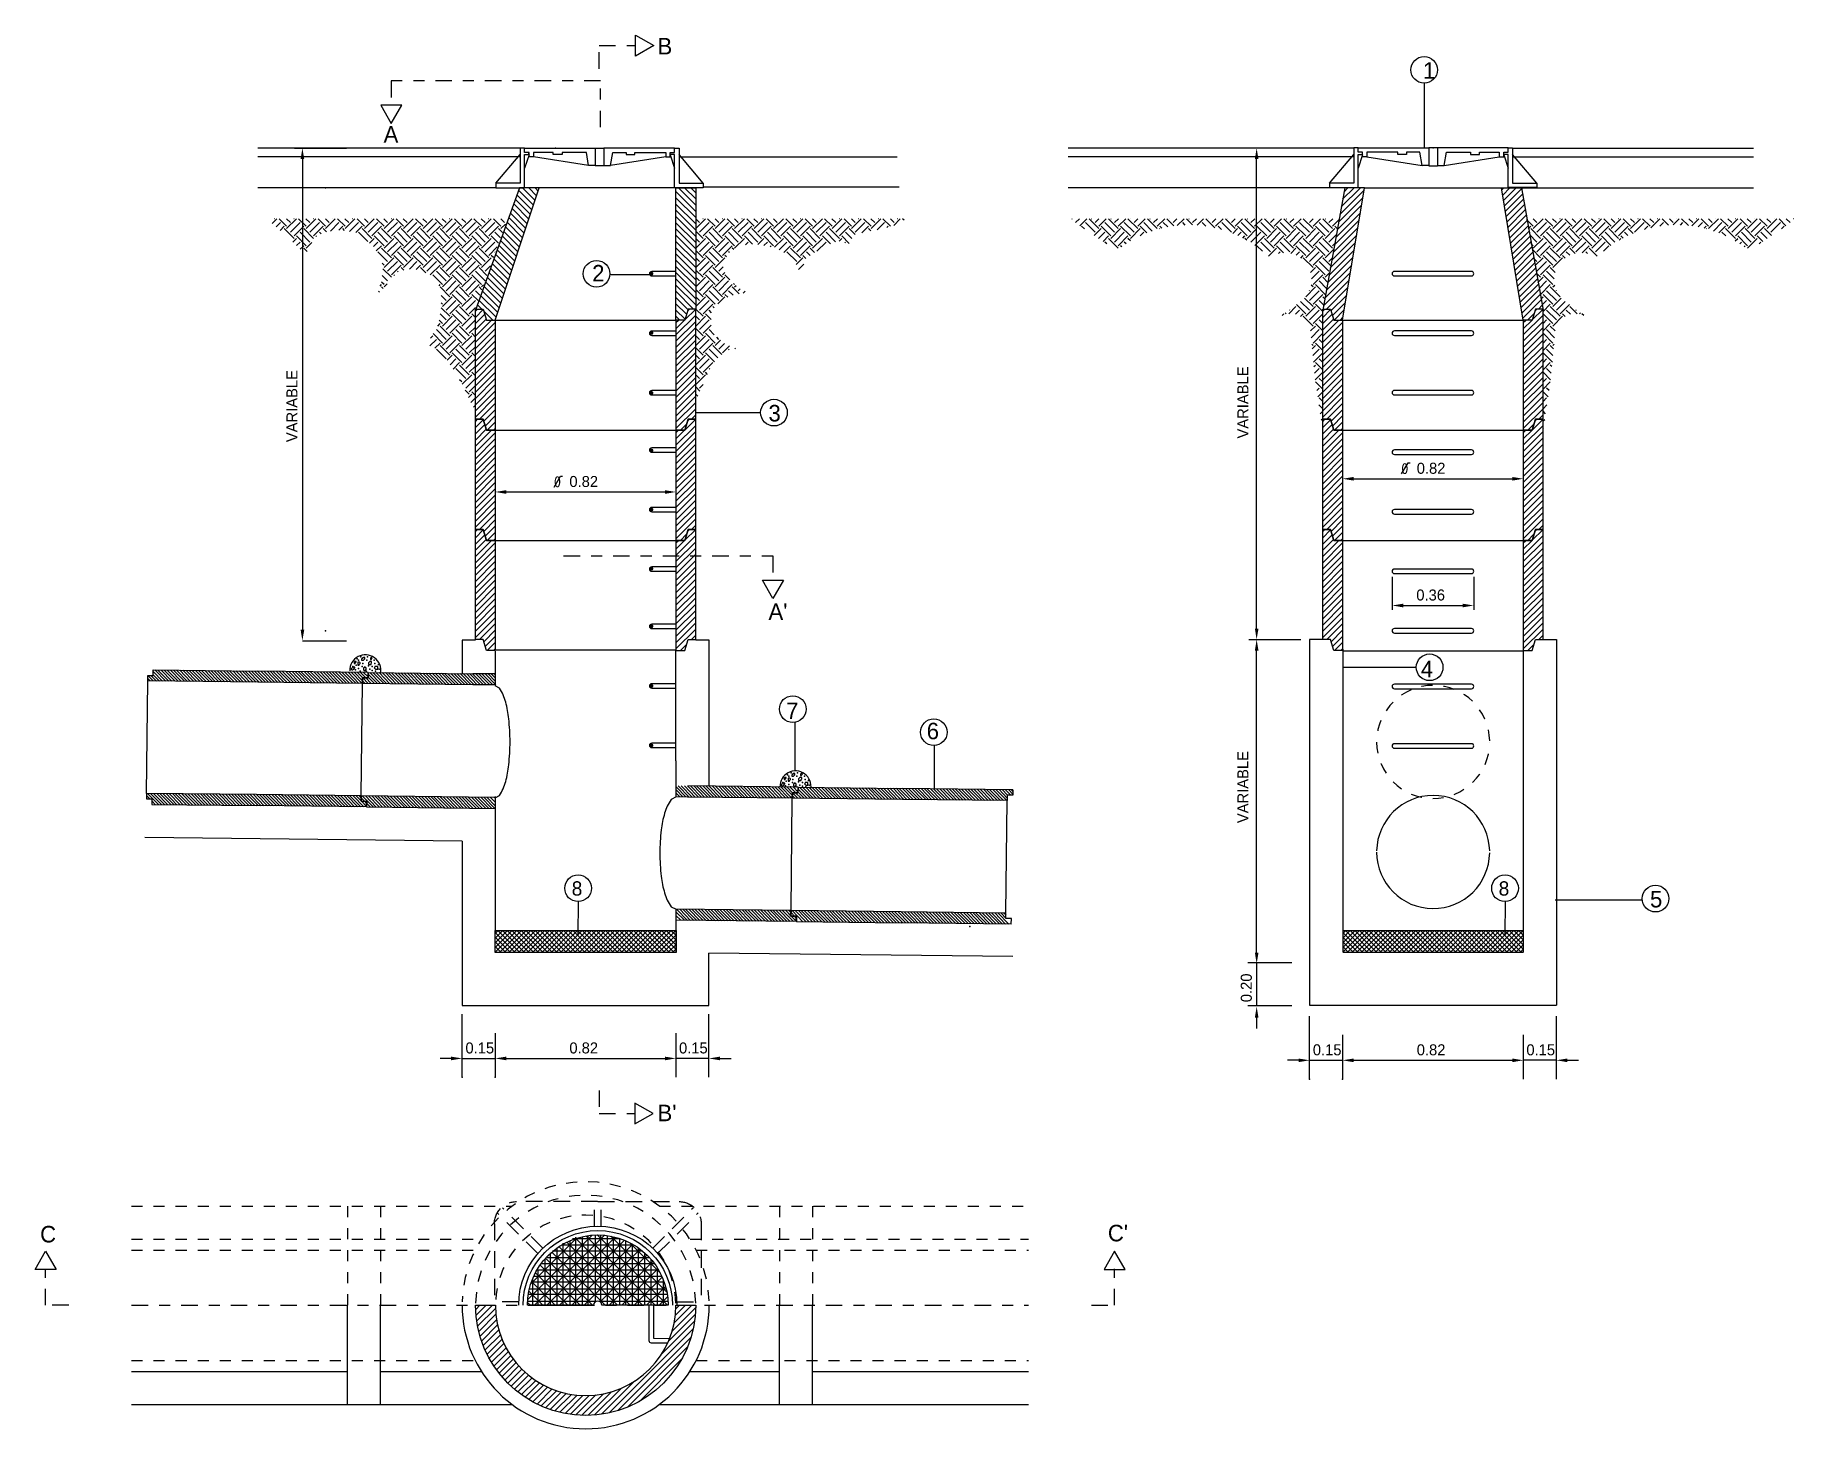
# Model space of a CAD drawing. Extents: x 0.3 to 16.3, y 0.2 to 12.9.
import ezdxf

# ---------------------------------------------------------------- set-up
doc = ezdxf.new("R2010")
doc.units = 0
doc.header["$LTSCALE"] = 0.3
doc.header["$MEASUREMENT"] = 0
doc.linetypes.add('DASHDOT', pattern=[1, 0.5, -0.25, 0, -0.25])
doc.linetypes.add('HIDDEN', pattern=[0.375, 0.25, -0.125])
doc.layers.get('0').update_dxf_attribs({"linetype": 'CONTINUOUS'})
for name, color, linetype in [('ANILLO', 1, 'CONTINUOUS'), ('BASE', 2, 'HIDDEN'), ('CERCHA', 7, 'CONTINUOUS'), ('RALLADO', 7, 'CONTINUOUS'), ('SECCION', 1, 'CONTINUOUS'), ('TAPA', 7, 'CONTINUOUS')]:
    doc.layers.add(name, color=color, linetype=linetype)
doc.styles.add('DIN', font='DIN')
doc.styles.add('LEROY', font='leroy')

msp = doc.modelspace()

# ---------------------------------------------------------------- texts
at = {"style": 'LEROY'}
for s, height, p in [('B', 0.15, (5.978, 12.69)), ('1', 0.15, (12.925, 12.47)), ('A', 0.15, (3.492, 11.89)), ('2', 0.15, (5.385, 10.63)), ('3', 0.15, (6.985, 9.36)), ("A'", 0.15, (6.985, 7.559)), ('4', 0.15, (12.905, 7.039)), ('7', 0.15, (7.145, 6.659)), ('6', 0.15, (8.421, 6.476)), ('8', 0.13, (5.199, 5.057)), ('8', 0.13, (13.611, 5.057)), ('5', 0.15, (14.985, 4.95)), ("B'", 0.15, (5.978, 3.01)), ('C', 0.15, (0.375, 1.91)), ("C'", 0.15, (10.065, 1.92))]:
    msp.add_text(s, height=height, dxfattribs=at).set_placement(p)
at = {"color": 0, "linetype": 'ByBlock', "style": 'LEROY'}
for s, p in [('VARIABLE', (2.71, 9.172)), ('VARIABLE', (11.34, 9.205)), ('VARIABLE', (11.34, 5.715)), ('0.20', (11.371, 4.09))]:
    msp.add_text(s, height=0.1, rotation=90, dxfattribs=at).set_placement(p)
for s, p in [('0.82', (12.868, 8.885)), ('0.82', (5.178, 8.765)), ('0.36', (12.864, 7.735)), ('0.15', (4.235, 3.625)), ('0.82', (5.178, 3.625)), ('0.15', (6.173, 3.625)), ('0.15', (11.925, 3.608)), ('0.82', (12.868, 3.608)), ('0.15', (13.863, 3.608))]:
    msp.add_text(s, height=0.1, dxfattribs=at).set_placement(p)

# ---------------------------------------------------------------- blocks, each defined once
blk = doc.blocks.new('*X13')
at = {"color": 0}
for p, q in [((22.1, 17.984), (22.296, 18.18)), ((22.1, 18.027), (22.253, 18.18)), ((22.1, 18.069), (22.211, 18.18)), ((22.1, 18.112), (22.168, 18.18)), ((22.1, 18.154), (22.126, 18.18)), ((22.281, 17.982), (22.1, 18.163)), ((22.238, 17.982), (22.1, 18.121)), ((22.196, 17.982), (22.1, 18.078)), ((22.153, 17.982), (22.1, 18.036)), ((22.323, 17.982), (22.125, 18.18)), ((22.14, 17.982), (22.338, 18.18)), ((22.365, 17.982), (22.167, 18.18)), ((22.182, 17.982), (22.38, 18.18)), ((22.408, 17.982), (22.21, 18.18)), ((22.225, 17.982), (22.423, 18.18)), ((22.45, 17.982), (22.252, 18.18)), ((22.267, 17.982), (22.465, 18.18)), ((22.493, 17.982), (22.295, 18.18)), ((22.31, 17.982), (22.508, 18.18)), ((22.535, 17.982), (22.337, 18.18)), ((22.352, 17.982), (22.55, 18.18)), ((22.578, 17.982), (22.379, 18.18)), ((22.394, 17.982), (22.593, 18.18)), ((22.62, 17.982), (22.422, 18.18)), ((22.437, 17.982), (22.635, 18.18)), ((22.662, 17.982), (22.464, 18.18)), ((22.479, 17.982), (22.677, 18.18)), ((22.705, 17.982), (22.507, 18.18)), ((22.522, 17.982), (22.72, 18.18)), ((22.747, 17.982), (22.549, 18.18)), ((22.564, 17.982), (22.762, 18.18)), ((22.79, 17.982), (22.592, 18.18)), ((22.607, 17.982), (22.805, 18.18)), ((22.832, 17.982), (22.634, 18.18)), ((22.649, 17.982), (22.847, 18.18)), ((22.875, 17.982), (22.676, 18.18)), ((22.691, 17.982), (22.89, 18.18)), ((22.917, 17.982), (22.719, 18.18)), ((22.734, 17.982), (22.932, 18.18)), ((22.959, 17.982), (22.761, 18.18)), ((22.776, 17.982), (22.974, 18.18)), ((23.002, 17.982), (22.804, 18.18)), ((22.819, 17.982), (23.017, 18.18)), ((23.044, 17.982), (22.846, 18.18)), ((22.861, 17.982), (23.059, 18.18)), ((23.087, 17.982), (22.889, 18.18)), ((22.904, 17.982), (23.102, 18.18)), ((23.129, 17.982), (22.931, 18.18)), ((22.946, 17.982), (23.144, 18.18)), ((23.172, 17.982), (22.973, 18.18)), ((22.988, 17.982), (23.186, 18.18)), ((23.214, 17.982), (23.016, 18.18)), ((23.031, 17.982), (23.229, 18.18)), ((23.256, 17.982), (23.058, 18.18)), ((23.073, 17.982), (23.271, 18.18)), ((23.299, 17.982), (23.101, 18.18)), ((23.116, 17.982), (23.314, 18.18)), ((23.341, 17.982), (23.143, 18.18)), ((23.158, 17.982), (23.356, 18.18)), ((23.384, 17.982), (23.186, 18.18)), ((23.2, 17.982), (23.399, 18.18)), ((23.426, 17.982), (23.228, 18.18)), ((23.243, 17.982), (23.441, 18.18)), ((23.469, 17.982), (23.27, 18.18)), ((23.285, 17.982), (23.483, 18.18)), ((23.511, 17.982), (23.313, 18.18)), ((23.328, 17.982), (23.526, 18.18)), ((23.553, 17.982), (23.355, 18.18)), ((23.37, 17.982), (23.568, 18.18)), ((23.596, 17.982), (23.398, 18.18)), ((23.413, 17.982), (23.611, 18.18)), ((23.638, 17.982), (23.44, 18.18)), ((23.455, 17.982), (23.653, 18.18)), ((23.681, 17.982), (23.483, 18.18)), ((23.497, 17.982), (23.696, 18.18)), ((23.723, 17.982), (23.525, 18.18)), ((23.54, 17.982), (23.738, 18.18)), ((23.741, 18.007), (23.567, 18.18)), ((23.582, 17.982), (23.741, 18.14)), ((23.741, 18.049), (23.61, 18.18)), ((23.625, 17.982), (23.741, 18.098)), ((23.741, 18.092), (23.652, 18.18)), ((23.667, 17.982), (23.741, 18.055)), ((23.741, 18.134), (23.695, 18.18)), ((23.741, 18.177), (23.737, 18.18)), ((22.111, 17.982), (22.1, 17.993)), ((23.71, 17.982), (23.741, 18.013))]:
    blk.add_line(p, q, dxfattribs=at)
blk = doc.blocks.new('FI', base_point=(4.858, 4.358))
at = {"layer": 'CERCHA'}
for p, q in [((4.853, 4.352), (4.912, 4.452)), ((4.912, 4.452), (4.93, 4.452))]:
    blk.add_line(p, q, dxfattribs=at)
at = {"layer": 'CERCHA', "style": 'DIN'}
blk.add_text('0', height=0.1, dxfattribs=at).set_placement((4.85, 4.35))
blk = doc.blocks.new('SECTAP', base_point=(21.08, 20.34))
for points in [[(21.1, 20.5206), (21.06, 20.5206)], [(20.6094, 20.3606), (20.7194, 20.4906)], [(20.7794, 20.4806), (21.03, 20.4406)], [(21.13, 20.4406), (21.38, 20.4806)], [(21.5506, 20.3606), (21.4406, 20.4906)]]:
    blk.add_lwpolyline(points)
blk.add_point((21.08, 20.5206))
blk.add_point((21.08, 20.5206))
at = {"layer": 'SECCION'}
for points in [[(20.6094, 20.3406), (20.7394, 20.3406), (20.7394, 20.4906), (20.7594, 20.4906), (20.7594, 20.5006), (20.7394, 20.5006), (20.7394, 20.5206), (20.7194, 20.5206), (20.7194, 20.3606), (20.6094, 20.3606)], [(21.06, 20.5206), (21.06, 20.4406), (21.03, 20.4406), (21.02, 20.5006), (20.9594, 20.5006), (20.9594, 20.4906), (20.9194, 20.4906), (20.9194, 20.5006), (20.7794, 20.5006), (20.7794, 20.4806), (20.7594, 20.4806), (20.7594, 20.5006), (20.7394, 20.5006), (20.7394, 20.5206), (21.06, 20.5206)], [(21.1, 20.5206), (21.1, 20.4406), (21.13, 20.4406), (21.14, 20.5006), (21.25, 20.5006), (21.25, 20.4906), (21.29, 20.4906), (21.29, 20.5006), (21.38, 20.5006), (21.38, 20.4806), (21.4, 20.4806), (21.4, 20.5006), (21.42, 20.5006), (21.42, 20.5206), (21.1, 20.5206)], [(21.5506, 20.3406), (21.4206, 20.3406), (21.4206, 20.4906), (21.4006, 20.4906), (21.4006, 20.5006), (21.4206, 20.5006), (21.4206, 20.5206), (21.4406, 20.5206), (21.4406, 20.3606), (21.5506, 20.3606)]]:
    blk.add_lwpolyline(points, close=True, dxfattribs=at)
at = {"layer": 'TAPA'}
for p, q in [((20.76, 20.4893), (20.74, 20.4293)), ((21.06, 20.4393), (21.1, 20.4393)), ((21.4, 20.4893), (21.42, 20.4293))]:
    blk.add_line(p, q, dxfattribs=at)
blk = doc.blocks.new('*X2')
at = {"color": 0}
for p, q in [((22.5002, 19.3606), (22.5496, 19.41)), ((22.5123, 19.401), (22.5213, 19.41)), ((22.46, 19.2922), (22.55, 19.3822)), ((22.46, 19.3204), (22.4996, 19.36)), ((22.46, 19.3487), (22.4713, 19.36)), ((22.46, 19.2639), (22.55, 19.3539)), ((22.46, 19.2356), (22.55, 19.3256)), ((22.46, 19.2073), (22.55, 19.2973)), ((22.46, 19.179), (22.55, 19.269)), ((22.46, 19.1507), (22.55, 19.2407)), ((22.46, 19.1225), (22.55, 19.2125)), ((22.46, 19.0942), (22.55, 19.1842)), ((22.46, 19.0659), (22.55, 19.1559)), ((22.46, 19.0376), (22.55, 19.1276)), ((22.46, 19.0093), (22.55, 19.0993)), ((22.46, 18.981), (22.55, 19.071)), ((22.46, 18.9528), (22.55, 19.0428)), ((22.46, 18.9245), (22.55, 19.0145)), ((22.46, 18.8962), (22.55, 18.9862)), ((22.46, 18.8679), (22.55, 18.9579)), ((22.5304, 18.91), (22.55, 18.9296)), ((22.4804, 18.86), (22.5084, 18.888))]:
    blk.add_line(p, q, dxfattribs=at)
blk = doc.blocks.new('*X1')
at = {"color": 0}
for p, q in [((21.55, 19.4004), (21.5596, 19.41)), ((21.55, 19.3721), (21.5857, 19.4078)), ((21.55, 19.3438), (21.5922, 19.386)), ((21.55, 19.3155), (21.5987, 19.3643)), ((21.55, 19.2873), (21.6227, 19.36)), ((21.55, 19.259), (21.64, 19.349)), ((21.55, 19.2307), (21.64, 19.3207)), ((21.55, 19.2024), (21.64, 19.2924)), ((21.55, 19.1741), (21.64, 19.2641)), ((21.55, 19.1458), (21.64, 19.2358)), ((21.55, 19.1176), (21.64, 19.2076)), ((21.55, 19.0893), (21.64, 19.1793)), ((21.55, 19.061), (21.64, 19.151)), ((21.55, 19.0327), (21.64, 19.1227)), ((21.55, 19.0044), (21.64, 19.0944)), ((21.55, 18.9761), (21.64, 19.0661)), ((21.55, 18.9478), (21.64, 19.0378)), ((21.55, 18.9196), (21.64, 19.0096)), ((21.5687, 18.91), (21.64, 18.9813)), ((21.5878, 18.9008), (21.64, 18.953)), ((21.5943, 18.879), (21.64, 18.9247)), ((21.6036, 18.86), (21.64, 18.8964)), ((21.6319, 18.86), (21.64, 18.8681))]:
    blk.add_line(p, q, dxfattribs=at)
blk = doc.blocks.new('ANILLO', base_point=(21.55, 18.86))
at = {"layer": 'ANILLO'}
for points in [[(21.55, 19.41), (21.585, 19.41), (21.6, 19.36), (21.64, 19.36), (21.64, 18.86), (21.6, 18.86), (21.585, 18.91), (21.55, 18.91)], [(22.55, 19.41), (22.515, 19.41), (22.5, 19.36), (22.46, 19.36), (22.46, 18.86), (22.5, 18.86), (22.515, 18.91), (22.55, 18.91)]]:
    blk.add_lwpolyline(points, close=True, dxfattribs=at)
at = {"layer": 'RALLADO'}
blk.add_line((21.64, 19.36), (22.46, 19.36), dxfattribs=at)
for name in ['*X1', '*X2']:
    blk.add_blockref(name, (0, 0), dxfattribs=at)
blk = doc.blocks.new('*X8')
at = {"color": 0}
for p, q in [((24.5966, 20.1843), (24.7072, 20.2948)), ((24.6029, 20.2188), (24.7128, 20.3288)), ((24.6091, 20.2533), (24.6958, 20.34)), ((24.6153, 20.2878), (24.6675, 20.34)), ((24.6215, 20.3223), (24.6392, 20.34)), ((25.3377, 20.3314), (25.3463, 20.34)), ((25.3417, 20.3071), (25.3746, 20.34)), ((25.3457, 20.2828), (25.4029, 20.34)), ((25.3497, 20.2585), (25.427, 20.3358)), ((25.3536, 20.2342), (25.4313, 20.3118)), ((25.3576, 20.2099), (25.4355, 20.2878)), ((24.578, 20.0808), (24.6902, 20.193)), ((24.5842, 20.1153), (24.6959, 20.2269)), ((24.5904, 20.1498), (24.7015, 20.2609)), ((25.3616, 20.1856), (25.4398, 20.2638)), ((25.3656, 20.1613), (25.4441, 20.2398)), ((25.3696, 20.137), (25.4483, 20.2157)), ((25.3736, 20.1127), (25.4526, 20.1917)), ((24.5656, 20.0118), (24.6789, 20.1251)), ((24.5718, 20.0463), (24.6845, 20.1591)), ((25.3776, 20.0884), (25.4568, 20.1677)), ((25.3815, 20.0641), (25.4611, 20.1437)), ((25.3855, 20.0398), (25.4654, 20.1196)), ((24.5531, 19.9428), (24.6676, 20.0572)), ((24.5593, 19.9773), (24.6732, 20.0912)), ((25.3895, 20.0155), (25.4696, 20.0956)), ((25.3935, 19.9912), (25.4739, 20.0716)), ((25.3975, 19.9669), (25.4781, 20.0476)), ((24.5345, 19.8393), (24.6506, 19.9554)), ((24.5407, 19.8738), (24.6563, 19.9893)), ((24.5469, 19.9083), (24.6619, 20.0233)), ((25.4015, 19.9426), (25.4824, 20.0235)), ((25.4054, 19.9183), (25.4867, 19.9995)), ((25.4094, 19.894), (25.4909, 19.9755)), ((25.4134, 19.8697), (25.4952, 19.9515)), ((24.5283, 19.8048), (24.6449, 19.9215)), ((24.5418, 19.79), (24.6393, 19.8875)), ((25.4174, 19.8454), (25.4994, 19.9274)), ((25.4214, 19.8211), (25.5037, 19.9034)), ((25.4254, 19.7968), (25.508, 19.8794)), ((24.5621, 19.782), (24.6336, 19.8536)), ((24.5686, 19.7603), (24.628, 19.8196)), ((25.4294, 19.7725), (25.5122, 19.8554)), ((25.4333, 19.7482), (25.5165, 19.8313)), ((25.5034, 19.79), (25.5207, 19.8073)), ((24.5766, 19.74), (24.6223, 19.7857)), ((24.6049, 19.74), (24.6167, 19.7518)), ((25.4534, 19.74), (25.4838, 19.7704))]:
    blk.add_line(p, q, dxfattribs=at)
blk = doc.blocks.new('*X0')
at = {"color": 0}
for p, q in [((21.55, 19.8812), (21.6288, 19.96)), ((21.55, 19.9095), (21.6005, 19.96)), ((21.55, 19.9378), (21.5722, 19.96)), ((22.2648, 19.9455), (22.2793, 19.96)), ((22.2719, 19.9243), (22.3076, 19.96)), ((22.279, 19.9031), (22.3359, 19.96)), ((21.55, 19.8529), (21.64, 19.9429)), ((21.55, 19.8247), (21.64, 19.9147)), ((21.55, 19.7964), (21.64, 19.8864)), ((22.286, 19.8819), (22.3538, 19.9496)), ((22.2931, 19.8607), (22.3612, 19.9288)), ((22.3002, 19.8395), (22.3687, 19.908)), ((22.3073, 19.8182), (22.3762, 19.8872)), ((21.55, 19.7681), (21.64, 19.8581)), ((21.55, 19.7398), (21.64, 19.8298)), ((21.55, 19.7115), (21.64, 19.8015)), ((22.3143, 19.797), (22.3837, 19.8664)), ((22.3214, 19.7758), (22.3912, 19.8456)), ((22.3285, 19.7546), (22.3987, 19.8248)), ((22.3355, 19.7334), (22.4062, 19.804)), ((21.55, 19.6832), (21.64, 19.7732)), ((21.55, 19.655), (21.64, 19.745)), ((21.55, 19.6267), (21.64, 19.7167)), ((22.3426, 19.7122), (22.4137, 19.7833)), ((22.3497, 19.691), (22.4212, 19.7625)), ((22.3568, 19.6697), (22.4287, 19.7417)), ((22.3638, 19.6485), (22.4362, 19.7209)), ((21.55, 19.5984), (21.64, 19.6884)), ((21.55, 19.5701), (21.64, 19.6601)), ((21.55, 19.5418), (21.64, 19.6318)), ((22.3709, 19.6273), (22.4437, 19.7001)), ((22.378, 19.6061), (22.4512, 19.6793)), ((22.385, 19.5849), (22.4586, 19.6585)), ((22.3921, 19.5637), (22.4661, 19.6377)), ((21.55, 19.5135), (21.64, 19.6035)), ((21.55, 19.4852), (21.64, 19.5752)), ((22.3992, 19.5425), (22.4736, 19.6169)), ((22.4062, 19.5213), (22.4811, 19.5961)), ((22.4133, 19.5), (22.4886, 19.5753)), ((22.4204, 19.4788), (22.4961, 19.5545)), ((21.55, 19.457), (21.64, 19.547)), ((21.55, 19.4287), (21.64, 19.5187)), ((21.5596, 19.41), (21.64, 19.4904)), ((22.4275, 19.4576), (22.5036, 19.5338)), ((22.4345, 19.4364), (22.5111, 19.513)), ((22.4416, 19.4152), (22.5186, 19.4922)), ((22.4487, 19.394), (22.5261, 19.4714)), ((21.5857, 19.4078), (21.64, 19.4621)), ((21.5922, 19.386), (21.64, 19.4338)), ((21.5987, 19.3643), (21.64, 19.4055)), ((22.4557, 19.3728), (22.5336, 19.4506)), ((22.4713, 19.36), (22.5123, 19.401)), ((22.5213, 19.41), (22.5411, 19.4298)), ((22.5486, 19.409), (22.5496, 19.41)), ((21.6227, 19.36), (21.64, 19.3773)), ((22.4996, 19.36), (22.5002, 19.3606))]:
    blk.add_line(p, q, dxfattribs=at)
blk = doc.blocks.new('A-CONO', base_point=(21.55, 19.36))
at = {"layer": 'ANILLO'}
for points in [[(21.55, 19.41), (21.585, 19.41), (21.6, 19.36), (21.64, 19.36), (21.64, 19.96), (21.55, 19.96), (21.55, 19.405)], [(22.55, 19.41), (22.515, 19.41), (22.5, 19.36), (22.46, 19.36), (22.26, 19.96), (22.35, 19.96), (22.55, 19.405)]]:
    blk.add_lwpolyline(points, dxfattribs=at)
at = {"layer": 'RALLADO'}
blk.add_line((21.64, 19.96), (22.26, 19.96), dxfattribs=at)
blk.add_blockref('*X0', (0, 0), dxfattribs=at)
blk = doc.blocks.new('*X9')
at = {"color": 0}
for p, q in [((20.6814, 15.2508), (20.7006, 15.27)), ((20.6831, 15.2243), (20.7289, 15.27)), ((20.6861, 15.199), (20.7571, 15.27)), ((20.6902, 15.1748), (20.7713, 15.2558)), ((21.5727, 15.1521), (21.6799, 15.2594)), ((21.5821, 15.1898), (21.6622, 15.27)), ((21.5873, 15.2234), (21.634, 15.27)), ((21.5897, 15.254), (21.6057, 15.27)), ((20.6953, 15.1516), (20.7731, 15.2293)), ((20.7013, 15.1293), (20.7763, 15.2043)), ((20.7081, 15.1078), (20.7809, 15.1806)), ((21.2875, 14.7821), (21.6684, 15.163)), ((21.5237, 15.0466), (21.6747, 15.1976)), ((21.5564, 15.1076), (21.6784, 15.2295)), ((20.7157, 15.0871), (20.7866, 15.1581)), ((20.7241, 15.0672), (20.7934, 15.1365)), ((20.7331, 15.048), (20.8011, 15.116)), ((20.7428, 15.0294), (20.8097, 15.0963)), ((21.3258, 14.7921), (21.6584, 15.1247)), ((20.7532, 15.0115), (20.8191, 15.0774)), ((20.7641, 14.9941), (20.8294, 15.0594)), ((20.7757, 14.9774), (20.8403, 15.0421)), ((20.7879, 14.9613), (20.852, 15.0255)), ((20.8006, 14.9457), (20.8645, 15.0096)), ((21.3697, 14.8077), (21.6428, 15.0808)), ((21.4243, 14.834), (21.6165, 15.0263)), ((20.8139, 14.9308), (20.8776, 14.9945)), ((20.8278, 14.9164), (20.8914, 14.98)), ((20.8422, 14.9025), (20.9059, 14.9662)), ((20.8572, 14.8892), (20.9211, 14.9531)), ((20.8728, 14.8765), (20.937, 14.9408)), ((20.889, 14.8644), (20.9537, 14.9291)), ((21.2529, 14.7758), (21.4039, 14.9268)), ((20.9057, 14.8529), (20.971, 14.9182)), ((20.9231, 14.842), (20.9891, 14.908)), ((20.9411, 14.8317), (21.008, 14.8986)), ((20.9597, 14.822), (21.0278, 14.8901)), ((20.979, 14.813), (21.0484, 14.8824)), ((20.9989, 14.8047), (21.07, 14.8757)), ((21.0197, 14.7971), (21.0926, 14.8701)), ((21.0412, 14.7903), (21.1164, 14.8656)), ((21.0635, 14.7844), (21.1415, 14.8624)), ((21.0868, 14.7794), (21.1681, 14.8607)), ((21.111, 14.7754), (21.1965, 14.8608)), ((21.1364, 14.7725), (21.2271, 14.8632)), ((21.1631, 14.7708), (21.2607, 14.8684)), ((21.1912, 14.7706), (21.2984, 14.8778)), ((21.221, 14.7722), (21.3429, 14.8941))]:
    blk.add_line(p, q, dxfattribs=at)
blk = doc.blocks.new('*X7')
at = {"color": 0}
for p, q in [((21.081, 21.5336), (21.1196, 21.5721)), ((21.4, 21.2527), (21.081, 21.5716)), ((21.081, 21.477), (21.1667, 21.5627)), ((21.081, 21.4204), (21.2085, 21.5479)), ((21.3944, 21.3148), (21.1404, 21.5689)), ((21.081, 21.3639), (21.2458, 21.5286)), ((21.3953, 21.2008), (21.081, 21.5151)), ((21.081, 21.3073), (21.2792, 21.5054)), ((21.0966, 21.2663), (21.3089, 21.4786)), ((21.3649, 21.4009), (21.2264, 21.5394)), ((21.384, 21.1556), (21.081, 21.4585)), ((21.081, 21.1942), (21.3351, 21.4483)), ((21.081, 21.1376), (21.3577, 21.4142)), ((21.3676, 21.1154), (21.081, 21.4019)), ((21.081, 21.081), (21.3763, 21.3763)), ((21.347, 21.0794), (21.081, 21.3454)), ((21.081, 21.0245), (21.3903, 21.3337)), ((21.3226, 21.0472), (21.081, 21.2888)), ((21.081, 20.9679), (21.3986, 21.2855)), ((21.2947, 21.0186), (21.081, 21.2322)), ((21.1073, 20.9376), (21.3989, 21.2292)), ((21.2631, 20.9936), (21.081, 21.1757)), ((21.1778, 20.9516), (21.385, 21.1587)), ((21.2278, 20.9723), (21.081, 21.1191)), ((21.1884, 20.9551), (21.081, 21.0625)), ((21.1442, 20.9428), (21.081, 21.006)), ((21.0937, 20.9368), (21.081, 20.9494))]:
    blk.add_line(p, q, dxfattribs=at)
blk = doc.blocks.new('MEDTAPA', base_point=(21.081, 21.2555))
at = {"color": 0}
for p, q in [((21.081, 21.5543), (21.1925, 21.5543)), ((21.0992, 21.2609), (21.0992, 21.5739)), ((21.1562, 20.9455), (21.1562, 21.5655)), ((21.081, 21.4973), (21.289, 21.4973)), ((21.2132, 20.9652), (21.2132, 21.5458)), ((21.2702, 21.0005), (21.2702, 21.5123)), ((21.081, 21.4403), (21.341, 21.4403)), ((21.3272, 21.0503), (21.3272, 21.4583)), ((21.081, 21.3833), (21.3733, 21.3833)), ((21.081, 21.3263), (21.392, 21.3263)), ((21.3842, 21.14), (21.3842, 21.3546)), ((21.094, 21.2693), (21.3997, 21.2693)), ((21.0992, 20.937), (21.0992, 21.2471)), ((21.081, 21.2123), (21.3971, 21.2123)), ((21.081, 21.1553), (21.3902, 21.1553)), ((21.081, 21.0983), (21.3629, 21.0983)), ((21.081, 21.0413), (21.3188, 21.0413)), ((21.081, 20.9843), (21.2439, 20.9843))]:
    blk.add_line(p, q, dxfattribs=at)
at = {"layer": 'BASE'}
for p, q in [((21.0958, 21.6141), (21.0958, 21.7246)), ((21.3157, 21.5271), (21.5, 21.7114)), ((21.3395, 21.5046), (21.5232, 21.6882)), ((21.5512, 21.2563), (21.5512, 21.4063)), ((21.4397, 21.2703), (21.5512, 21.2703)), ((21.4397, 21.2406), (21.5512, 21.2406)), ((21.5512, 21.2547), (21.5512, 21.1047)), ((21.3395, 21.0064), (21.5232, 20.8228)), ((21.3157, 20.9838), (21.5, 20.7996)), ((21.0958, 20.8968), (21.0958, 20.7863))]:
    blk.add_line(p, q, dxfattribs=at)
for points in [[(21.5512, 21.2563), (21.5512, 21.6246, 0.414214), (21.4512, 21.7246), (21.081, 21.7246)], [(21.5512, 21.2547), (21.5512, 20.8863, -0.414214), (21.4512, 20.7863), (21.081, 20.7863)]]:
    blk.add_lwpolyline(points, format="xyb", dxfattribs=at)
at = {"layer": 'TAPA'}
for p, q in [((21.1296, 21.5696), (21.1296, 20.9431)), ((21.1872, 20.9579), (21.1872, 21.5548)), ((21.0838, 21.5268), (21.2463, 21.5268)), ((21.0838, 21.4691), (21.3172, 21.4691)), ((21.2404, 21.5297), (21.2404, 20.983)), ((21.298, 21.0258), (21.298, 21.4869)), ((21.0838, 21.413), (21.3571, 21.413)), ((21.3542, 21.4159), (21.3542, 21.0909)), ((21.0838, 21.3554), (21.3852, 21.3554)), ((21.0838, 21.2992), (21.3941, 21.2992)), ((21.0985, 21.2445), (21.397, 21.2445)), ((21.0838, 21.1854), (21.3911, 21.1854)), ((21.0838, 21.1308), (21.3749, 21.1308)), ((21.0838, 21.0716), (21.3423, 21.0716)), ((21.0838, 21.017), (21.2892, 21.017)), ((21.0838, 20.9608), (21.2005, 20.9608))]:
    blk.add_line(p, q, dxfattribs=at)
blk.add_lwpolyline([(21.081, 20.9365, 1), (21.081, 21.5745), (21.081, 21.2745, -1), (21.081, 21.2365)], format="xyb", close=True, dxfattribs=at)
for radius in [0.359, 0.339]:
    blk.add_arc((21.081, 21.2555), radius, 270, 90, dxfattribs=at)
blk.add_blockref('*X7', (0, 0), dxfattribs=at)
blk = doc.blocks.new('*X11')
at = {"color": 0}
for p, q in [((27.334, 24.638), (27.336, 24.64)), ((27.367, 24.605), (27.402, 24.64)), ((27.405, 24.576), (27.468, 24.64)), ((27.544, 24.517), (27.456, 24.605)), ((27.577, 24.55), (27.489, 24.638)), ((27.511, 24.638), (27.513, 24.64)), ((27.544, 24.605), (27.579, 24.64)), ((27.577, 24.572), (27.645, 24.64)), ((27.721, 24.517), (27.632, 24.605)), ((27.754, 24.55), (27.666, 24.638)), ((27.688, 24.638), (27.689, 24.64)), ((27.721, 24.605), (27.756, 24.64)), ((27.754, 24.572), (27.822, 24.64)), ((27.898, 24.517), (27.809, 24.605)), ((27.931, 24.55), (27.842, 24.638)), ((27.864, 24.638), (27.866, 24.64)), ((27.898, 24.605), (27.932, 24.64)), ((27.931, 24.572), (27.999, 24.64)), ((28.063, 24.528), (27.986, 24.605)), ((28.107, 24.55), (28.019, 24.638)), ((28.041, 24.638), (28.043, 24.64)), ((28.074, 24.605), (28.109, 24.64)), ((28.107, 24.572), (28.176, 24.64)), ((28.203, 24.565), (28.163, 24.605)), ((28.26, 24.574), (28.196, 24.638)), ((28.218, 24.638), (28.22, 24.64)), ((28.251, 24.605), (28.286, 24.64)), ((28.29, 24.577), (28.352, 24.64)), ((28.362, 24.582), (28.34, 24.605)), ((28.428, 24.583), (28.373, 24.638)), ((28.395, 24.638), (28.397, 24.64)), ((28.428, 24.605), (28.463, 24.64)), ((28.47, 24.581), (28.529, 24.64)), ((28.549, 24.572), (28.516, 24.605)), ((28.631, 24.557), (28.549, 24.638)), ((28.572, 24.638), (28.573, 24.64)), ((28.605, 24.605), (28.64, 24.64)), ((28.638, 24.572), (28.706, 24.64)), ((28.781, 24.517), (28.693, 24.605)), ((28.815, 24.55), (28.726, 24.638)), ((28.748, 24.638), (28.75, 24.64)), ((28.781, 24.605), (28.816, 24.64)), ((28.815, 24.572), (28.883, 24.64)), ((28.958, 24.517), (28.87, 24.605)), ((28.991, 24.55), (28.903, 24.638)), ((28.925, 24.638), (28.927, 24.64)), ((28.958, 24.605), (28.993, 24.64)), ((28.991, 24.572), (29.059, 24.64)), ((29.135, 24.517), (29.047, 24.605)), ((29.168, 24.55), (29.08, 24.638)), ((29.102, 24.638), (29.104, 24.64)), ((29.135, 24.605), (29.17, 24.64)), ((29.168, 24.572), (29.236, 24.64)), ((29.312, 24.517), (29.223, 24.605)), ((29.345, 24.55), (29.257, 24.638)), ((29.279, 24.638), (29.28, 24.64)), ((29.312, 24.605), (29.347, 24.64)), ((29.345, 24.572), (29.413, 24.64)), ((29.489, 24.517), (29.4, 24.605)), ((29.522, 24.55), (29.433, 24.638)), ((29.455, 24.638), (29.457, 24.64)), ((29.489, 24.605), (29.523, 24.64)), ((29.522, 24.572), (29.59, 24.64)), ((29.665, 24.517), (29.577, 24.605)), ((29.698, 24.55), (29.61, 24.638)), ((29.632, 24.638), (29.634, 24.64)), ((29.665, 24.605), (29.7, 24.64)), ((29.698, 24.572), (29.759, 24.632)), ((27.447, 24.548), (27.422, 24.572)), ((27.537, 24.487), (27.599, 24.55)), ((27.576, 24.46), (27.632, 24.517)), ((27.688, 24.484), (27.599, 24.572)), ((27.616, 24.434), (27.666, 24.484)), ((27.65, 24.411), (27.632, 24.428)), ((27.754, 24.373), (27.666, 24.461)), ((27.688, 24.461), (27.776, 24.55)), ((27.721, 24.428), (27.809, 24.517)), ((27.754, 24.395), (27.842, 24.484)), ((27.864, 24.484), (27.776, 24.572)), ((27.825, 24.412), (27.809, 24.428)), ((27.866, 24.438), (27.842, 24.461)), ((27.864, 24.461), (27.953, 24.55)), ((27.952, 24.483), (27.986, 24.517)), ((28.015, 24.51), (27.953, 24.572)), ((28.127, 24.547), (28.13, 24.55)), ((28.149, 24.553), (28.13, 24.572)), ((28.69, 24.542), (28.66, 24.572)), ((28.793, 24.506), (28.837, 24.55)), ((28.925, 24.484), (28.837, 24.572)), ((28.839, 24.486), (28.87, 24.517)), ((28.884, 24.464), (28.903, 24.484)), ((28.92, 24.444), (28.903, 24.461)), ((28.925, 24.461), (29.013, 24.55)), ((28.958, 24.428), (29.047, 24.517)), ((28.994, 24.398), (29.08, 24.484)), ((29.102, 24.484), (29.013, 24.572)), ((29.135, 24.34), (29.047, 24.428)), ((29.168, 24.373), (29.08, 24.461)), ((29.102, 24.461), (29.19, 24.55)), ((29.135, 24.428), (29.223, 24.517)), ((29.168, 24.395), (29.257, 24.484)), ((29.279, 24.484), (29.19, 24.572)), ((29.312, 24.34), (29.223, 24.428)), ((29.345, 24.373), (29.257, 24.461)), ((29.279, 24.461), (29.367, 24.55)), ((29.312, 24.428), (29.4, 24.517)), ((29.345, 24.395), (29.433, 24.484)), ((29.455, 24.484), (29.367, 24.572)), ((29.489, 24.34), (29.4, 24.428)), ((29.522, 24.373), (29.433, 24.461)), ((29.455, 24.461), (29.544, 24.55)), ((29.489, 24.428), (29.577, 24.517)), ((29.522, 24.395), (29.61, 24.484)), ((29.632, 24.484), (29.544, 24.572)), ((29.665, 24.34), (29.577, 24.428)), ((29.698, 24.373), (29.61, 24.461)), ((29.632, 24.461), (29.721, 24.55)), ((29.665, 24.428), (29.734, 24.497)), ((29.744, 24.549), (29.721, 24.572)), ((27.786, 24.385), (27.776, 24.395)), ((29.062, 24.346), (29.013, 24.395)), ((29.118, 24.3), (29.19, 24.373)), ((29.255, 24.331), (29.19, 24.395)), ((29.207, 24.324), (29.223, 24.34)), ((29.319, 24.325), (29.367, 24.373)), ((29.455, 24.307), (29.367, 24.395)), ((29.368, 24.308), (29.4, 24.34)), ((29.41, 24.283), (29.433, 24.307)), ((29.522, 24.196), (29.433, 24.285)), ((29.455, 24.285), (29.544, 24.373)), ((29.489, 24.252), (29.577, 24.34)), ((29.522, 24.218), (29.61, 24.307)), ((29.632, 24.307), (29.544, 24.395)), ((29.683, 24.212), (29.61, 24.285)), ((29.632, 24.285), (29.71, 24.362)), ((29.665, 24.252), (29.695, 24.281)), ((29.698, 24.395), (29.72, 24.416)), ((29.5, 24.153), (29.544, 24.196)), ((29.509, 24.095), (29.577, 24.163)), ((29.522, 24.042), (29.61, 24.13)), ((29.632, 24.13), (29.544, 24.218)), ((29.665, 24.163), (29.577, 24.252)), ((29.656, 24.062), (29.61, 24.108)), ((29.632, 24.108), (29.671, 24.147)), ((29.455, 23.931), (29.544, 24.02)), ((29.489, 23.986), (29.488, 23.987)), ((29.489, 23.898), (29.577, 23.986)), ((29.522, 24.02), (29.504, 24.037)), ((29.522, 23.865), (29.61, 23.953)), ((29.632, 23.953), (29.544, 24.042)), ((29.645, 24.006), (29.577, 24.075)), ((29.279, 23.776), (29.269, 23.786)), ((29.301, 23.777), (29.367, 23.843)), ((29.312, 23.81), (29.307, 23.814)), ((29.362, 23.772), (29.4, 23.81)), ((29.455, 23.776), (29.371, 23.861)), ((29.489, 23.81), (29.409, 23.889)), ((29.522, 23.843), (29.444, 23.92)), ((29.455, 23.754), (29.544, 23.843)), ((29.489, 23.721), (29.577, 23.81)), ((29.61, 23.799), (29.544, 23.865)), ((29.618, 23.857), (29.577, 23.898)), ((29.629, 23.913), (29.61, 23.931)), ((29.241, 23.761), (29.257, 23.776)), ((29.409, 23.752), (29.433, 23.776)), ((29.522, 23.666), (29.433, 23.754)), ((29.499, 23.621), (29.544, 23.666)), ((29.505, 23.56), (29.577, 23.633)), ((29.522, 23.688), (29.61, 23.776)), ((29.61, 23.622), (29.544, 23.688)), ((29.61, 23.688), (29.577, 23.721)), ((29.522, 23.489), (29.51, 23.501)), ((29.514, 23.459), (29.544, 23.489)), ((29.522, 23.511), (29.61, 23.6)), ((29.61, 23.445), (29.544, 23.511)), ((29.61, 23.511), (29.577, 23.544)), ((29.52, 23.399), (29.577, 23.456)), ((29.525, 23.338), (29.61, 23.423)), ((29.529, 23.298), (29.544, 23.312)), ((29.61, 23.268), (29.544, 23.335)), ((29.61, 23.335), (29.577, 23.368)), ((29.535, 23.237), (29.577, 23.279)), ((29.541, 23.177), (29.61, 23.246)), ((29.61, 23.092), (29.544, 23.158)), ((29.61, 23.158), (29.577, 23.191)), ((29.555, 23.081), (29.577, 23.103)), ((29.564, 23.023), (29.61, 23.069)), ((29.61, 22.981), (29.577, 23.014)), ((29.61, 22.915), (29.575, 22.95)), ((29.587, 22.87), (29.61, 22.892)), ((29.61, 22.804), (29.595, 22.819)), ((29.61, 22.738), (29.607, 22.741))]:
    blk.add_line(p, q, dxfattribs=at)
blk = doc.blocks.new('*X12')
at = {"color": 0}
for p, q in [((20.03, 24.626), (20.044, 24.64)), ((20.123, 24.579), (20.064, 24.638)), ((20.086, 24.638), (20.088, 24.64)), ((20.119, 24.605), (20.154, 24.64)), ((20.153, 24.572), (20.221, 24.64)), ((20.273, 24.54), (20.208, 24.605)), ((20.329, 24.55), (20.241, 24.638)), ((20.263, 24.638), (20.265, 24.64)), ((20.296, 24.605), (20.331, 24.64)), ((20.329, 24.572), (20.397, 24.64)), ((20.473, 24.517), (20.385, 24.605)), ((20.506, 24.55), (20.418, 24.638)), ((20.44, 24.638), (20.442, 24.64)), ((20.473, 24.605), (20.508, 24.64)), ((20.506, 24.572), (20.574, 24.64)), ((20.65, 24.517), (20.561, 24.605)), ((20.683, 24.55), (20.594, 24.638)), ((20.617, 24.638), (20.618, 24.64)), ((20.65, 24.605), (20.685, 24.64)), ((20.683, 24.572), (20.751, 24.64)), ((20.827, 24.517), (20.738, 24.605)), ((20.86, 24.55), (20.771, 24.638)), ((20.793, 24.638), (20.795, 24.64)), ((20.827, 24.605), (20.861, 24.64)), ((20.86, 24.572), (20.928, 24.64)), ((21.003, 24.517), (20.915, 24.605)), ((21.036, 24.55), (20.948, 24.638)), ((20.97, 24.638), (20.972, 24.64)), ((21.003, 24.605), (21.038, 24.64)), ((21.036, 24.572), (21.104, 24.64)), ((21.18, 24.517), (21.092, 24.605)), ((21.213, 24.55), (21.125, 24.638)), ((21.147, 24.638), (21.149, 24.64)), ((21.18, 24.605), (21.215, 24.64)), ((21.213, 24.572), (21.281, 24.64)), ((21.357, 24.517), (21.268, 24.605)), ((21.39, 24.55), (21.302, 24.638)), ((21.324, 24.638), (21.325, 24.64)), ((21.357, 24.605), (21.392, 24.64)), ((21.39, 24.572), (21.458, 24.64)), ((21.534, 24.517), (21.445, 24.605)), ((21.567, 24.55), (21.478, 24.638)), ((21.5, 24.638), (21.502, 24.64)), ((21.534, 24.605), (21.569, 24.64)), ((21.567, 24.572), (21.635, 24.64)), ((21.71, 24.517), (21.622, 24.605)), ((21.744, 24.55), (21.655, 24.638)), ((21.677, 24.638), (21.679, 24.64)), ((21.71, 24.605), (21.745, 24.64)), ((21.744, 24.572), (21.812, 24.64)), ((21.887, 24.517), (21.799, 24.605)), ((21.92, 24.55), (21.832, 24.638)), ((21.854, 24.638), (21.856, 24.64)), ((21.887, 24.605), (21.92, 24.638)), ((23.688, 24.55), (23.648, 24.59)), ((23.655, 24.605), (23.69, 24.64)), ((23.688, 24.572), (23.756, 24.64)), ((23.832, 24.517), (23.743, 24.605)), ((23.865, 24.55), (23.776, 24.638)), ((23.799, 24.638), (23.8, 24.64)), ((23.832, 24.605), (23.867, 24.64)), ((23.865, 24.572), (23.933, 24.64)), ((24.008, 24.517), (23.92, 24.605)), ((24.042, 24.55), (23.953, 24.638)), ((23.975, 24.638), (23.977, 24.64)), ((24.008, 24.605), (24.043, 24.64)), ((24.042, 24.572), (24.11, 24.64)), ((24.185, 24.517), (24.097, 24.605)), ((24.218, 24.55), (24.13, 24.638)), ((24.152, 24.638), (24.154, 24.64)), ((24.185, 24.605), (24.22, 24.64)), ((24.218, 24.572), (24.286, 24.64)), ((24.362, 24.517), (24.274, 24.605)), ((24.395, 24.55), (24.307, 24.638)), ((24.329, 24.638), (24.331, 24.64)), ((24.362, 24.605), (24.397, 24.64)), ((24.395, 24.572), (24.463, 24.64)), ((24.539, 24.517), (24.45, 24.605)), ((24.572, 24.55), (24.484, 24.638)), ((24.506, 24.638), (24.507, 24.64)), ((24.539, 24.605), (24.574, 24.64)), ((24.572, 24.572), (24.64, 24.64)), ((24.716, 24.517), (24.627, 24.605)), ((24.749, 24.55), (24.66, 24.638)), ((24.682, 24.638), (24.684, 24.64)), ((24.716, 24.605), (24.75, 24.64)), ((24.749, 24.572), (24.817, 24.64)), ((24.892, 24.517), (24.804, 24.605)), ((24.926, 24.55), (24.837, 24.638)), ((24.859, 24.638), (24.861, 24.64)), ((24.892, 24.605), (24.927, 24.64)), ((24.926, 24.572), (24.994, 24.64)), ((25.061, 24.525), (24.981, 24.605)), ((25.102, 24.55), (25.014, 24.638)), ((25.036, 24.638), (25.038, 24.64)), ((25.069, 24.605), (25.104, 24.64)), ((25.102, 24.572), (25.17, 24.64)), ((25.236, 24.526), (25.158, 24.605)), ((25.279, 24.55), (25.191, 24.638)), ((25.213, 24.638), (25.215, 24.64)), ((25.246, 24.605), (25.281, 24.64)), ((25.279, 24.572), (25.347, 24.64)), ((25.423, 24.517), (25.334, 24.605)), ((25.456, 24.55), (25.367, 24.638)), ((25.39, 24.638), (25.391, 24.64)), ((25.423, 24.605), (25.458, 24.64)), ((25.456, 24.572), (25.524, 24.64)), ((25.599, 24.517), (25.511, 24.605)), ((25.633, 24.55), (25.544, 24.638)), ((25.566, 24.638), (25.568, 24.64)), ((25.599, 24.605), (25.634, 24.64)), ((25.633, 24.572), (25.701, 24.64)), ((25.728, 24.565), (25.688, 24.605)), ((25.763, 24.597), (25.721, 24.638)), ((25.743, 24.638), (25.745, 24.64)), ((20.187, 24.56), (20.175, 24.572)), ((20.331, 24.529), (20.351, 24.55)), ((20.412, 24.511), (20.351, 24.572)), ((20.473, 24.495), (20.528, 24.55)), ((20.505, 24.46), (20.561, 24.517)), ((20.527, 24.416), (20.594, 24.484)), ((20.617, 24.484), (20.528, 24.572)), ((20.568, 24.421), (20.561, 24.428)), ((20.619, 24.437), (20.594, 24.461)), ((20.617, 24.461), (20.705, 24.55)), ((20.652, 24.431), (20.738, 24.517)), ((20.698, 24.411), (20.771, 24.484)), ((20.793, 24.484), (20.705, 24.572)), ((20.822, 24.344), (20.738, 24.428)), ((20.86, 24.373), (20.771, 24.461)), ((20.793, 24.461), (20.882, 24.55)), ((20.827, 24.428), (20.915, 24.517)), ((20.86, 24.395), (20.948, 24.484)), ((20.97, 24.484), (20.882, 24.572)), ((21.003, 24.34), (20.915, 24.428)), ((21.036, 24.373), (20.948, 24.461)), ((20.97, 24.461), (21.059, 24.55)), ((21.003, 24.428), (21.092, 24.517)), ((21.036, 24.395), (21.125, 24.484)), ((21.147, 24.484), (21.059, 24.572)), ((21.162, 24.358), (21.092, 24.428)), ((21.205, 24.381), (21.125, 24.461)), ((21.147, 24.461), (21.235, 24.55)), ((21.18, 24.428), (21.268, 24.517)), ((21.213, 24.395), (21.302, 24.484)), ((21.324, 24.484), (21.235, 24.572)), ((21.301, 24.396), (21.268, 24.428)), ((21.358, 24.405), (21.302, 24.461)), ((21.324, 24.461), (21.412, 24.55)), ((21.357, 24.428), (21.445, 24.517)), ((21.404, 24.409), (21.478, 24.484)), ((21.5, 24.484), (21.412, 24.572)), ((21.47, 24.403), (21.445, 24.428)), ((21.567, 24.373), (21.478, 24.461)), ((21.5, 24.461), (21.589, 24.55)), ((21.534, 24.428), (21.622, 24.517)), ((21.567, 24.395), (21.655, 24.484)), ((21.677, 24.484), (21.589, 24.572)), ((21.71, 24.34), (21.622, 24.428)), ((21.744, 24.373), (21.655, 24.461)), ((21.677, 24.461), (21.766, 24.55)), ((21.71, 24.428), (21.799, 24.517)), ((21.744, 24.395), (21.832, 24.484)), ((21.854, 24.484), (21.766, 24.572)), ((21.887, 24.34), (21.799, 24.428)), ((21.92, 24.373), (21.832, 24.461)), ((21.854, 24.461), (21.92, 24.527)), ((21.887, 24.428), (21.92, 24.461)), ((23.675, 24.515), (23.71, 24.55)), ((23.692, 24.466), (23.743, 24.517)), ((23.799, 24.484), (23.71, 24.572)), ((23.71, 24.417), (23.776, 24.484)), ((23.832, 24.34), (23.743, 24.428)), ((23.865, 24.373), (23.776, 24.461)), ((23.799, 24.461), (23.887, 24.55)), ((23.832, 24.428), (23.92, 24.517)), ((23.865, 24.395), (23.953, 24.484)), ((23.975, 24.484), (23.887, 24.572)), ((24.008, 24.34), (23.92, 24.428)), ((24.042, 24.373), (23.953, 24.461)), ((23.975, 24.461), (24.064, 24.55)), ((24.008, 24.428), (24.097, 24.517)), ((24.042, 24.395), (24.13, 24.484)), ((24.152, 24.484), (24.064, 24.572)), ((24.185, 24.34), (24.097, 24.428)), ((24.218, 24.373), (24.13, 24.461)), ((24.152, 24.461), (24.241, 24.55)), ((24.185, 24.428), (24.274, 24.517)), ((24.218, 24.395), (24.307, 24.484)), ((24.329, 24.484), (24.241, 24.572)), ((24.362, 24.34), (24.274, 24.428)), ((24.395, 24.373), (24.307, 24.461)), ((24.329, 24.461), (24.417, 24.55)), ((24.362, 24.428), (24.45, 24.517)), ((24.395, 24.395), (24.484, 24.484)), ((24.506, 24.484), (24.417, 24.572)), ((24.539, 24.34), (24.45, 24.428)), ((24.572, 24.373), (24.484, 24.461)), ((24.506, 24.461), (24.594, 24.55)), ((24.539, 24.428), (24.627, 24.517)), ((24.572, 24.395), (24.66, 24.484)), ((24.682, 24.484), (24.594, 24.572)), ((24.716, 24.34), (24.627, 24.428)), ((24.749, 24.373), (24.66, 24.461)), ((24.682, 24.461), (24.771, 24.55)), ((24.716, 24.428), (24.804, 24.517)), ((24.749, 24.395), (24.837, 24.484)), ((24.859, 24.484), (24.771, 24.572)), ((24.846, 24.386), (24.804, 24.428)), ((24.881, 24.418), (24.837, 24.461)), ((24.859, 24.461), (24.948, 24.55)), ((24.897, 24.433), (24.981, 24.517)), ((25.005, 24.515), (24.948, 24.572)), ((25.109, 24.534), (25.124, 24.55)), ((25.159, 24.537), (25.124, 24.572)), ((25.272, 24.521), (25.301, 24.55)), ((25.39, 24.484), (25.301, 24.572)), ((25.318, 24.501), (25.334, 24.517)), ((25.363, 24.479), (25.367, 24.484)), ((25.39, 24.461), (25.478, 24.55)), ((25.456, 24.373), (25.404, 24.425)), ((25.423, 24.428), (25.511, 24.517)), ((25.456, 24.395), (25.544, 24.484)), ((25.566, 24.484), (25.478, 24.572)), ((25.543, 24.396), (25.511, 24.428)), ((25.578, 24.428), (25.544, 24.461)), ((25.566, 24.461), (25.655, 24.55)), ((25.693, 24.533), (25.655, 24.572)), ((20.841, 24.333), (20.882, 24.373)), ((20.881, 24.306), (20.915, 24.34)), ((20.97, 24.307), (20.882, 24.395)), ((20.92, 24.279), (20.948, 24.307)), ((21.009, 24.224), (20.948, 24.285)), ((20.97, 24.285), (21.059, 24.373)), ((21.003, 24.252), (21.092, 24.34)), ((21.12, 24.334), (21.059, 24.395)), ((21.244, 24.387), (21.235, 24.395)), ((21.575, 24.359), (21.589, 24.373)), ((21.677, 24.307), (21.589, 24.395)), ((21.615, 24.333), (21.622, 24.34)), ((21.642, 24.294), (21.655, 24.307)), ((21.744, 24.196), (21.655, 24.285)), ((21.677, 24.285), (21.766, 24.373)), ((21.71, 24.252), (21.799, 24.34)), ((21.744, 24.218), (21.832, 24.307)), ((21.854, 24.307), (21.766, 24.395)), ((21.92, 24.197), (21.832, 24.285)), ((21.854, 24.285), (21.92, 24.351)), ((21.887, 24.252), (21.92, 24.284)), ((23.799, 24.307), (23.722, 24.384)), ((23.739, 24.336), (23.743, 24.34)), ((23.756, 24.287), (23.776, 24.307)), ((23.865, 24.196), (23.776, 24.285)), ((23.799, 24.285), (23.887, 24.373)), ((23.832, 24.252), (23.92, 24.34)), ((23.865, 24.218), (23.953, 24.307)), ((23.975, 24.307), (23.887, 24.395)), ((24.042, 24.196), (23.953, 24.285)), ((23.975, 24.285), (24.064, 24.373)), ((24.008, 24.252), (24.097, 24.34)), ((24.042, 24.218), (24.13, 24.307)), ((24.152, 24.307), (24.064, 24.395)), ((24.218, 24.196), (24.13, 24.285)), ((24.152, 24.285), (24.241, 24.373)), ((24.185, 24.252), (24.274, 24.34)), ((24.218, 24.218), (24.307, 24.307)), ((24.329, 24.307), (24.241, 24.395)), ((24.395, 24.196), (24.307, 24.285)), ((24.329, 24.285), (24.417, 24.373)), ((24.362, 24.252), (24.45, 24.34)), ((24.395, 24.218), (24.484, 24.307)), ((24.506, 24.307), (24.417, 24.395)), ((24.572, 24.196), (24.484, 24.285)), ((24.506, 24.285), (24.594, 24.373)), ((24.539, 24.252), (24.627, 24.34)), ((24.572, 24.218), (24.66, 24.307)), ((24.682, 24.307), (24.594, 24.395)), ((24.749, 24.196), (24.66, 24.285)), ((24.682, 24.285), (24.771, 24.373)), ((24.716, 24.252), (24.804, 24.34)), ((24.819, 24.347), (24.771, 24.395)), ((25.448, 24.343), (25.478, 24.373)), ((25.509, 24.364), (25.478, 24.395)), ((20.987, 24.18), (20.939, 24.228)), ((21.611, 24.086), (21.655, 24.13)), ((21.744, 24.02), (21.655, 24.108)), ((21.677, 24.13), (21.657, 24.151)), ((21.71, 24.163), (21.67, 24.204)), ((21.677, 24.108), (21.766, 24.196)), ((21.71, 24.075), (21.799, 24.163)), ((21.744, 24.042), (21.832, 24.13)), ((21.854, 24.13), (21.766, 24.218)), ((21.887, 24.163), (21.799, 24.252)), ((21.92, 24.02), (21.832, 24.108)), ((21.854, 24.108), (21.92, 24.174)), ((21.887, 24.075), (21.92, 24.108)), ((23.832, 24.163), (23.783, 24.211)), ((23.815, 24.124), (23.887, 24.196)), ((23.832, 24.075), (23.92, 24.163)), ((23.865, 24.042), (23.953, 24.13)), ((23.975, 24.13), (23.887, 24.218)), ((24.008, 24.163), (23.92, 24.252)), ((24.042, 24.02), (23.953, 24.108)), ((23.975, 24.108), (24.064, 24.196)), ((24.008, 24.075), (24.097, 24.163)), ((24.042, 24.042), (24.13, 24.13)), ((24.152, 24.13), (24.064, 24.218)), ((24.185, 24.163), (24.097, 24.252)), ((24.218, 24.02), (24.13, 24.108)), ((24.152, 24.108), (24.241, 24.196)), ((24.185, 24.075), (24.274, 24.163)), ((24.218, 24.042), (24.307, 24.13)), ((24.329, 24.13), (24.241, 24.218)), ((24.362, 24.163), (24.274, 24.252)), ((24.371, 24.15), (24.417, 24.196)), ((24.457, 24.179), (24.417, 24.218)), ((24.519, 24.183), (24.45, 24.252)), ((24.569, 24.172), (24.594, 24.196)), ((24.682, 24.13), (24.594, 24.218)), ((24.622, 24.158), (24.627, 24.163)), ((24.716, 24.163), (24.627, 24.252)), ((24.653, 24.123), (24.66, 24.13)), ((24.682, 24.108), (24.76, 24.186)), ((24.716, 24.075), (24.765, 24.125)), ((24.749, 24.218), (24.766, 24.235)), ((21.49, 23.963), (21.472, 23.981)), ((21.534, 23.986), (21.516, 24.004)), ((21.527, 23.957), (21.589, 24.02)), ((21.567, 24.02), (21.553, 24.033)), ((21.567, 24.042), (21.578, 24.053)), ((21.581, 23.946), (21.622, 23.986)), ((21.677, 23.953), (21.589, 24.042)), ((21.71, 23.986), (21.622, 24.075)), ((21.629, 23.927), (21.655, 23.953)), ((21.677, 23.931), (21.766, 24.02)), ((21.71, 23.898), (21.799, 23.986)), ((21.744, 23.865), (21.832, 23.953)), ((21.854, 23.953), (21.766, 24.042)), ((21.887, 23.986), (21.799, 24.075)), ((21.854, 23.931), (21.92, 23.997)), ((23.865, 24.02), (23.845, 24.039)), ((23.861, 23.994), (23.887, 24.02)), ((23.879, 23.945), (23.92, 23.986)), ((23.975, 23.953), (23.887, 24.042)), ((23.896, 23.896), (23.953, 23.953)), ((24.008, 23.986), (23.92, 24.075)), ((23.975, 23.931), (24.064, 24.02)), ((24.008, 23.898), (24.097, 23.986)), ((24.042, 23.865), (24.13, 23.953)), ((24.152, 23.953), (24.064, 24.042)), ((24.185, 23.986), (24.097, 24.075)), ((24.152, 23.931), (24.241, 24.02)), ((24.185, 23.898), (24.23, 23.943)), ((24.25, 24.032), (24.241, 24.042)), ((24.749, 24.02), (24.721, 24.048)), ((24.749, 24.042), (24.772, 24.065)), ((24.758, 24.007), (24.771, 24.02)), ((24.784, 24.029), (24.771, 24.042)), ((24.79, 23.972), (24.799, 23.982)), ((21.72, 23.866), (21.655, 23.931)), ((21.754, 23.831), (21.766, 23.843)), ((21.854, 23.776), (21.766, 23.865)), ((21.776, 23.787), (21.799, 23.81)), ((21.887, 23.81), (21.799, 23.898)), ((21.92, 23.843), (21.832, 23.931)), ((21.854, 23.754), (21.92, 23.82)), ((21.887, 23.898), (21.92, 23.931)), ((23.975, 23.776), (23.919, 23.833)), ((24.008, 23.81), (23.92, 23.898)), ((23.92, 23.81), (23.92, 23.81)), ((24.042, 23.843), (23.953, 23.931)), ((23.975, 23.754), (24.064, 23.843)), ((24.008, 23.721), (24.097, 23.81)), ((24.152, 23.776), (24.064, 23.865)), ((24.185, 23.81), (24.097, 23.898)), ((24.218, 23.843), (24.13, 23.931)), ((24.152, 23.754), (24.23, 23.832)), ((24.218, 23.865), (24.23, 23.876)), ((21.752, 23.586), (21.799, 23.633)), ((21.78, 23.725), (21.832, 23.776)), ((21.854, 23.6), (21.78, 23.674)), ((21.887, 23.633), (21.799, 23.721)), ((21.92, 23.666), (21.832, 23.754)), ((21.854, 23.578), (21.92, 23.644)), ((21.887, 23.721), (21.92, 23.754)), ((23.92, 23.743), (23.953, 23.776)), ((24.008, 23.633), (23.92, 23.721)), ((23.975, 23.6), (23.92, 23.655)), ((23.92, 23.633), (23.92, 23.633)), ((24.042, 23.666), (23.953, 23.754)), ((23.975, 23.578), (24.064, 23.666)), ((24.008, 23.544), (24.097, 23.633)), ((24.042, 23.688), (24.13, 23.776)), ((24.152, 23.6), (24.064, 23.688)), ((24.185, 23.633), (24.097, 23.721)), ((24.218, 23.666), (24.13, 23.754)), ((24.152, 23.578), (24.241, 23.666)), ((24.185, 23.721), (24.239, 23.775)), ((24.185, 23.544), (24.274, 23.633)), ((24.218, 23.688), (24.25, 23.72)), ((24.262, 23.666), (24.241, 23.688)), ((21.558, 23.459), (21.566, 23.466)), ((21.677, 23.423), (21.614, 23.486)), ((21.71, 23.456), (21.659, 23.507)), ((21.683, 23.406), (21.766, 23.489)), ((21.744, 23.489), (21.696, 23.537)), ((21.71, 23.544), (21.73, 23.564)), ((21.744, 23.511), (21.832, 23.6)), ((21.854, 23.423), (21.766, 23.511)), ((21.887, 23.456), (21.799, 23.544)), ((21.92, 23.49), (21.832, 23.578)), ((21.854, 23.401), (21.92, 23.467)), ((21.887, 23.544), (21.92, 23.577)), ((23.92, 23.566), (23.953, 23.6)), ((24.008, 23.456), (23.92, 23.544)), ((23.975, 23.423), (23.92, 23.478)), ((24.042, 23.489), (23.953, 23.578)), ((23.975, 23.401), (24.064, 23.489)), ((24.042, 23.511), (24.13, 23.6)), ((24.152, 23.423), (24.064, 23.511)), ((24.185, 23.456), (24.097, 23.544)), ((24.218, 23.489), (24.13, 23.578)), ((24.152, 23.401), (24.241, 23.489)), ((24.218, 23.511), (24.304, 23.597)), ((24.288, 23.464), (24.241, 23.511)), ((24.332, 23.486), (24.274, 23.544)), ((24.327, 23.557), (24.307, 23.578)), ((21.616, 23.451), (21.622, 23.456)), ((21.721, 23.378), (21.799, 23.456)), ((21.75, 23.341), (21.832, 23.423)), ((21.854, 23.246), (21.766, 23.335)), ((21.887, 23.279), (21.799, 23.368)), ((21.92, 23.313), (21.832, 23.401)), ((21.887, 23.368), (21.92, 23.401)), ((23.92, 23.456), (23.92, 23.456)), ((23.92, 23.39), (23.953, 23.423)), ((24.008, 23.279), (23.92, 23.368)), ((24.042, 23.312), (23.953, 23.401)), ((23.975, 23.224), (24.064, 23.312)), ((24.008, 23.368), (24.097, 23.456)), ((24.042, 23.335), (24.13, 23.423)), ((24.123, 23.275), (24.064, 23.335)), ((24.15, 23.315), (24.097, 23.368)), ((24.176, 23.355), (24.13, 23.401)), ((24.185, 23.368), (24.274, 23.456)), ((21.792, 23.273), (21.799, 23.279)), ((21.813, 23.227), (21.832, 23.246)), ((21.92, 23.136), (21.832, 23.224)), ((21.854, 23.224), (21.92, 23.29)), ((21.887, 23.191), (21.92, 23.224)), ((23.975, 23.246), (23.92, 23.301)), ((23.92, 23.279), (23.92, 23.279)), ((23.92, 23.213), (23.953, 23.246)), ((24.008, 23.103), (23.92, 23.191)), ((24.04, 23.137), (23.953, 23.224)), ((24.008, 23.191), (24.097, 23.279)), ((24.042, 23.158), (24.063, 23.179)), ((21.887, 23.103), (21.854, 23.135)), ((21.882, 23.075), (21.92, 23.113)), ((21.902, 23.029), (21.92, 23.047)), ((23.975, 23.069), (23.92, 23.125)), ((23.92, 23.102), (23.92, 23.103)), ((23.92, 23.036), (23.953, 23.069)), ((23.961, 22.973), (23.92, 23.014)), ((23.983, 23.017), (23.953, 23.047)), ((23.975, 23.047), (24.014, 23.085)), ((23.937, 22.931), (23.92, 22.948)), ((23.92, 22.926), (23.92, 22.926))]:
    blk.add_line(p, q, dxfattribs=at)

# ---------------------------------------------------------------- linework, layer by layer
at = {"linetype": 'DASHDOT'}
for p, q in [((5.448, 12.77), (5.778, 12.77)), ((5.448, 12.56), (5.448, 12.77)), ((5.462, 12.45), (3.562, 12.45)), ((3.562, 12.45), (3.562, 12.23)), ((5.462, 12.03), (5.462, 12.45)), ((5.125, 8.139), (7.025, 8.139)), ((7.025, 8.139), (7.025, 7.919)), ((5.448, 3.29), (5.448, 3.08)), ((5.448, 3.08), (5.778, 3.08)), ((0.425, 1.34), (0.425, 1.67)), ((10.125, 1.34), (10.125, 1.67)), ((0.635, 1.34), (0.425, 1.34)), ((1.205, 1.34), (9.345, 1.34)), ((9.915, 1.34), (10.125, 1.34))]:
    msp.add_line(p, q, dxfattribs=at)
for p, q in [((12.935, 12.429), (12.935, 11.84)), ((4.732, 11.84), (2.352, 11.84)), ((4.405, 11.84), (2.415, 11.84)), ((12.295, 11.84), (9.705, 11.84)), ((13.735, 11.84), (15.925, 11.84)), ((4.732, 11.76), (2.352, 11.76)), ((4.812, 11.778), (4.772, 11.658)), ((5.492, 11.678), (5.412, 11.678)), ((6.092, 11.778), (6.132, 11.658)), ((6.172, 11.76), (8.152, 11.76)), ((12.295, 11.76), (9.705, 11.76)), ((13.735, 11.76), (15.925, 11.76)), ((4.512, 11.48), (2.352, 11.48)), ((6.402, 11.49), (8.172, 11.49)), ((12.295, 11.48), (9.705, 11.48)), ((12.395, 11.48), (13.638, 11.48)), ((13.735, 11.48), (15.925, 11.48)), ((5.905, 10.69), (5.555, 10.69)), ((6.325, 9.44), (6.915, 9.44)), ((4.508, 7.286), (6.142, 7.286)), ((11.415, 4.64), (11.415, 7.281)), ((12.202, 7.279), (13.837, 7.279)), ((1.374, 7.005), (1.351, 7.028)), ((1.402, 7.005), (1.352, 7.055)), ((1.43, 7.004), (1.381, 7.055)), ((1.487, 7.004), (1.402, 7.091)), ((1.458, 7.004), (1.402, 7.062)), ((1.515, 7.003), (1.416, 7.105)), ((1.543, 7.003), (1.444, 7.104)), ((1.571, 7.003), (1.473, 7.104)), ((1.6, 7.002), (1.501, 7.104)), ((1.628, 7.002), (1.529, 7.103)), ((1.656, 7.002), (1.558, 7.103)), ((1.685, 7.002), (1.586, 7.103)), ((1.713, 7.001), (1.614, 7.102)), ((1.741, 7.001), (1.642, 7.102)), ((1.769, 7.001), (1.671, 7.102)), ((1.798, 7), (1.699, 7.101)), ((1.826, 7), (1.727, 7.101)), ((1.854, 7), (1.755, 7.101)), ((1.883, 6.999), (1.784, 7.1)), ((1.911, 6.999), (1.812, 7.1)), ((1.939, 6.999), (1.84, 7.1)), ((1.967, 6.998), (1.869, 7.099)), ((1.996, 6.998), (1.897, 7.099)), ((2.024, 6.998), (1.925, 7.099)), ((2.052, 6.997), (1.953, 7.098)), ((2.081, 6.997), (1.982, 7.098)), ((2.109, 6.997), (2.01, 7.098)), ((2.137, 6.996), (2.038, 7.097)), ((2.165, 6.996), (2.067, 7.097)), ((2.194, 6.996), (2.095, 7.097)), ((2.222, 6.995), (2.123, 7.096)), ((2.25, 6.995), (2.151, 7.096)), ((2.279, 6.995), (2.18, 7.096)), ((2.307, 6.994), (2.208, 7.096)), ((2.335, 6.994), (2.236, 7.095)), ((2.363, 6.994), (2.265, 7.095)), ((2.392, 6.993), (2.293, 7.095)), ((2.42, 6.993), (2.321, 7.094)), ((2.448, 6.993), (2.349, 7.094)), ((3.352, 7.082), (2.352, 7.094)), ((2.477, 6.992), (2.378, 7.094)), ((2.505, 6.992), (2.406, 7.093)), ((2.533, 6.992), (2.434, 7.093)), ((2.561, 6.991), (2.463, 7.093)), ((2.59, 6.991), (2.491, 7.092)), ((2.618, 6.991), (2.519, 7.092)), ((2.646, 6.99), (2.547, 7.092)), ((2.675, 6.99), (2.576, 7.091)), ((2.703, 6.99), (2.604, 7.091)), ((2.731, 6.989), (2.632, 7.091)), ((2.759, 6.989), (2.661, 7.09)), ((2.788, 6.989), (2.689, 7.09)), ((2.816, 6.989), (2.717, 7.09)), ((2.844, 6.988), (2.745, 7.089)), ((2.872, 6.988), (2.774, 7.089)), ((2.901, 6.988), (2.802, 7.089)), ((2.929, 6.987), (2.83, 7.088)), ((2.957, 6.987), (2.858, 7.088)), ((2.986, 6.987), (2.887, 7.088)), ((3.014, 6.986), (2.915, 7.087)), ((3.042, 6.986), (2.943, 7.087)), ((3.07, 6.986), (2.972, 7.087)), ((3.099, 6.985), (3, 7.086)), ((3.127, 6.985), (3.028, 7.086)), ((3.155, 6.985), (3.056, 7.086)), ((3.184, 6.984), (3.085, 7.085)), ((3.212, 6.984), (3.113, 7.085)), ((3.24, 6.984), (3.141, 7.085)), ((3.268, 6.983), (3.17, 7.084)), ((3.297, 6.983), (3.198, 7.084)), ((3.301, 7.007), (3.226, 7.084)), ((3.304, 7.033), (3.254, 7.083)), ((3.332, 7.033), (3.283, 7.083)), ((3.352, 6.982), (3.303, 7.033)), ((3.351, 7.041), (3.311, 7.083)), ((3.38, 6.982), (3.331, 7.033)), ((3.437, 6.981), (3.352, 7.068)), ((3.409, 6.982), (3.352, 7.04)), ((3.465, 6.981), (3.366, 7.082)), ((3.494, 6.981), (3.395, 7.082)), ((3.522, 6.98), (3.423, 7.082)), ((3.55, 6.98), (3.451, 7.081)), ((3.578, 6.98), (3.48, 7.081)), ((3.607, 6.979), (3.508, 7.081)), ((3.635, 6.979), (3.536, 7.08)), ((3.663, 6.979), (3.564, 7.08)), ((3.691, 6.978), (3.593, 7.08)), ((3.72, 6.978), (3.621, 7.079)), ((3.748, 6.978), (3.649, 7.079)), ((3.776, 6.977), (3.677, 7.079)), ((3.805, 6.977), (3.706, 7.078)), ((3.833, 6.977), (3.734, 7.078)), ((3.861, 6.977), (3.762, 7.078)), ((3.889, 6.976), (3.791, 7.077)), ((3.918, 6.976), (3.819, 7.077)), ((3.946, 6.976), (3.847, 7.077)), ((3.974, 6.975), (3.875, 7.076)), ((4.003, 6.975), (3.904, 7.076)), ((4.031, 6.975), (3.932, 7.076)), ((4.059, 6.974), (3.96, 7.075)), ((4.087, 6.974), (3.989, 7.075)), ((4.116, 6.974), (4.017, 7.075)), ((4.144, 6.973), (4.045, 7.074)), ((4.172, 6.973), (4.073, 7.074)), ((4.201, 6.973), (4.102, 7.074)), ((4.229, 6.972), (4.13, 7.073)), ((4.257, 6.972), (4.158, 7.073)), ((4.285, 6.972), (4.187, 7.073)), ((4.314, 6.971), (4.215, 7.072)), ((4.342, 6.971), (4.243, 7.072)), ((4.37, 6.971), (4.271, 7.072)), ((4.399, 6.97), (4.3, 7.071)), ((4.51, 7.069), (4.302, 7.071)), ((4.427, 6.97), (4.328, 7.071)), ((4.455, 6.97), (4.356, 7.071)), ((4.483, 6.969), (4.385, 7.07)), ((4.512, 6.969), (4.413, 7.07)), ((4.509, 7.001), (4.441, 7.07)), ((4.509, 7.029), (4.469, 7.07)), ((4.509, 7.057), (4.498, 7.069)), ((12.205, 7.129), (12.865, 7.129)), ((1.339, 5.985), (1.351, 7.005)), ((3.289, 5.963), (3.301, 6.983)), ((3.324, 6.983), (3.301, 7.006)), ((7.225, 6.631), (7.225, 6.19)), ((8.49, 6.419), (8.49, 6.029)), ((1.37, 5.935), (1.342, 5.963)), ((1.448, 5.884), (1.349, 5.985)), ((1.476, 5.884), (1.377, 5.985)), ((1.419, 5.884), (1.391, 5.913)), ((1.504, 5.884), (1.405, 5.985)), ((1.532, 5.883), (1.434, 5.984)), ((1.561, 5.883), (1.462, 5.984)), ((1.589, 5.883), (1.49, 5.984)), ((1.617, 5.882), (1.518, 5.983)), ((1.645, 5.882), (1.547, 5.983)), ((1.674, 5.882), (1.575, 5.983)), ((1.702, 5.881), (1.603, 5.982)), ((1.73, 5.881), (1.631, 5.982)), ((1.759, 5.881), (1.66, 5.982)), ((1.787, 5.88), (1.688, 5.981)), ((1.815, 5.88), (1.716, 5.981)), ((1.843, 5.88), (1.745, 5.981)), ((1.872, 5.879), (1.773, 5.98)), ((1.9, 5.879), (1.801, 5.98)), ((1.928, 5.879), (1.829, 5.98)), ((1.957, 5.878), (1.858, 5.979)), ((1.985, 5.878), (1.886, 5.979)), ((2.013, 5.878), (1.914, 5.979)), ((2.041, 5.877), (1.943, 5.978)), ((2.07, 5.877), (1.971, 5.978)), ((2.098, 5.877), (1.999, 5.978)), ((2.126, 5.876), (2.027, 5.978)), ((2.155, 5.876), (2.056, 5.977)), ((2.183, 5.876), (2.084, 5.977)), ((2.211, 5.875), (2.112, 5.977)), ((2.239, 5.875), (2.141, 5.976)), ((2.268, 5.875), (2.169, 5.976)), ((2.296, 5.874), (2.197, 5.976)), ((2.324, 5.874), (2.225, 5.975)), ((2.353, 5.874), (2.254, 5.975)), ((2.381, 5.873), (2.282, 5.975)), ((2.409, 5.873), (2.31, 5.974)), ((2.437, 5.873), (2.339, 5.974)), ((2.466, 5.872), (2.367, 5.974)), ((2.494, 5.872), (2.395, 5.973)), ((2.522, 5.872), (2.423, 5.973)), ((2.551, 5.871), (2.452, 5.973)), ((2.579, 5.871), (2.48, 5.972)), ((2.607, 5.871), (2.508, 5.972)), ((2.635, 5.871), (2.537, 5.972)), ((2.664, 5.87), (2.565, 5.971)), ((2.692, 5.87), (2.593, 5.971)), ((2.72, 5.87), (2.621, 5.971)), ((2.748, 5.869), (2.65, 5.97)), ((2.777, 5.869), (2.678, 5.97)), ((2.805, 5.869), (2.706, 5.97)), ((2.833, 5.868), (2.735, 5.969)), ((2.862, 5.868), (2.763, 5.969)), ((2.89, 5.868), (2.791, 5.969)), ((2.918, 5.867), (2.819, 5.968)), ((2.946, 5.867), (2.848, 5.968)), ((2.975, 5.867), (2.876, 5.968)), ((3.003, 5.866), (2.904, 5.967)), ((3.031, 5.866), (2.932, 5.967)), ((3.06, 5.866), (2.961, 5.967)), ((3.088, 5.865), (2.989, 5.966)), ((3.116, 5.865), (3.017, 5.966)), ((3.144, 5.865), (3.046, 5.966)), ((3.173, 5.864), (3.074, 5.965)), ((3.201, 5.864), (3.102, 5.965)), ((3.229, 5.864), (3.13, 5.965)), ((3.258, 5.863), (3.159, 5.965)), ((3.286, 5.863), (3.187, 5.964)), ((3.314, 5.863), (3.215, 5.964)), ((3.292, 5.914), (3.244, 5.964)), ((3.292, 5.943), (3.272, 5.963)), ((3.289, 5.963), (3.289, 5.913)), ((4.505, 5.949), (3.289, 5.963)), ((3.289, 5.913), (3.339, 5.912)), ((3.32, 5.913), (3.292, 5.941)), ((3.341, 5.864), (3.293, 5.913)), ((3.398, 5.862), (3.299, 5.963)), ((3.341, 5.892), (3.321, 5.913)), ((3.426, 5.861), (3.327, 5.963)), ((3.339, 5.912), (3.338, 5.862)), ((3.454, 5.861), (3.356, 5.962)), ((3.483, 5.861), (3.384, 5.962)), ((3.511, 5.86), (3.412, 5.962)), ((3.539, 5.86), (3.44, 5.961)), ((3.567, 5.86), (3.469, 5.961)), ((3.596, 5.859), (3.497, 5.961)), ((3.624, 5.859), (3.525, 5.96)), ((3.652, 5.859), (3.553, 5.96)), ((3.681, 5.859), (3.582, 5.96)), ((3.709, 5.858), (3.61, 5.959)), ((3.737, 5.858), (3.638, 5.959)), ((3.765, 5.858), (3.667, 5.959)), ((3.794, 5.857), (3.695, 5.958)), ((3.822, 5.857), (3.723, 5.958)), ((3.85, 5.857), (3.751, 5.958)), ((3.879, 5.856), (3.78, 5.957)), ((3.907, 5.856), (3.808, 5.957)), ((3.935, 5.856), (3.836, 5.957)), ((3.963, 5.855), (3.865, 5.956)), ((3.992, 5.855), (3.893, 5.956)), ((4.02, 5.855), (3.921, 5.956)), ((4.048, 5.854), (3.949, 5.955)), ((4.077, 5.854), (3.978, 5.955)), ((4.105, 5.854), (4.006, 5.955)), ((4.133, 5.853), (4.034, 5.954)), ((4.161, 5.853), (4.063, 5.954)), ((4.19, 5.853), (4.091, 5.954)), ((4.218, 5.852), (4.119, 5.953)), ((4.246, 5.852), (4.147, 5.953)), ((4.275, 5.852), (4.176, 5.953)), ((4.303, 5.851), (4.204, 5.952)), ((4.331, 5.851), (4.232, 5.952)), ((4.359, 5.851), (4.261, 5.952)), ((4.388, 5.85), (4.289, 5.952)), ((4.416, 5.85), (4.317, 5.951)), ((4.444, 5.85), (4.345, 5.951)), ((4.473, 5.849), (4.374, 5.951)), ((4.501, 5.849), (4.402, 5.95)), ((4.505, 5.873), (4.43, 5.95)), ((4.505, 5.904), (4.46, 5.95)), ((4.505, 5.957), (4.505, 5.849)), ((6.151, 5.954), (6.148, 5.956)), ((6.236, 5.953), (6.149, 6.041)), ((6.207, 5.953), (6.149, 6.013)), ((6.179, 5.953), (6.149, 5.984)), ((6.264, 5.952), (6.165, 6.053)), ((6.292, 5.952), (6.193, 6.053)), ((6.321, 5.952), (6.222, 6.053)), ((6.349, 5.951), (6.25, 6.052)), ((7.253, 6.041), (6.253, 6.052)), ((6.377, 5.951), (6.278, 6.052)), ((6.405, 5.951), (6.307, 6.052)), ((6.434, 5.95), (6.335, 6.051)), ((6.462, 5.95), (6.363, 6.051)), ((6.49, 5.95), (6.391, 6.051)), ((6.519, 5.949), (6.42, 6.05)), ((6.547, 5.949), (6.448, 6.05)), ((6.575, 5.949), (6.476, 6.05)), ((6.603, 5.948), (6.505, 6.049)), ((6.632, 5.948), (6.533, 6.049)), ((6.66, 5.948), (6.561, 6.049)), ((6.688, 5.947), (6.589, 6.048)), ((6.717, 5.947), (6.618, 6.048)), ((6.745, 5.947), (6.646, 6.048)), ((6.773, 5.946), (6.674, 6.048)), ((6.801, 5.946), (6.703, 6.047)), ((6.83, 5.946), (6.731, 6.047)), ((6.858, 5.945), (6.759, 6.047)), ((6.886, 5.945), (6.787, 6.046)), ((6.914, 5.945), (6.816, 6.046)), ((6.943, 5.944), (6.844, 6.046)), ((6.971, 5.944), (6.872, 6.045)), ((6.999, 5.944), (6.9, 6.045)), ((7.028, 5.943), (6.929, 6.045)), ((7.056, 5.943), (6.957, 6.044)), ((7.084, 5.943), (6.985, 6.044)), ((7.112, 5.942), (7.014, 6.044)), ((7.141, 5.942), (7.042, 6.043)), ((7.169, 5.942), (7.07, 6.043)), ((7.197, 5.942), (7.098, 6.043)), ((7.202, 5.966), (7.127, 6.042)), ((7.204, 5.991), (7.155, 6.042)), ((7.233, 5.991), (7.183, 6.042)), ((7.19, 4.922), (7.201, 5.941)), ((7.224, 5.941), (7.202, 5.964)), ((7.252, 5.941), (7.203, 5.991)), ((7.252, 6), (7.212, 6.041)), ((7.281, 5.941), (7.231, 5.991)), ((7.337, 5.94), (7.252, 6.027)), ((7.309, 5.94), (7.252, 5.998)), ((7.365, 5.94), (7.267, 6.041)), ((7.394, 5.939), (7.295, 6.04)), ((7.422, 5.939), (7.323, 6.04)), ((7.45, 5.939), (7.351, 6.04)), ((7.479, 5.938), (7.38, 6.039)), ((7.507, 5.938), (7.408, 6.039)), ((7.535, 5.938), (7.436, 6.039)), ((7.563, 5.937), (7.465, 6.038)), ((7.592, 5.937), (7.493, 6.038)), ((7.62, 5.937), (7.521, 6.038)), ((7.648, 5.936), (7.549, 6.037)), ((7.677, 5.936), (7.578, 6.037)), ((7.705, 5.936), (7.606, 6.037)), ((7.733, 5.935), (7.634, 6.036)), ((7.761, 5.935), (7.663, 6.036)), ((7.79, 5.935), (7.691, 6.036)), ((7.818, 5.934), (7.719, 6.036)), ((7.846, 5.934), (7.747, 6.035)), ((7.875, 5.934), (7.776, 6.035)), ((7.903, 5.933), (7.804, 6.035)), ((7.931, 5.933), (7.832, 6.034)), ((7.959, 5.933), (7.861, 6.034)), ((7.988, 5.932), (7.889, 6.034)), ((8.016, 5.932), (7.917, 6.033)), ((8.044, 5.932), (7.945, 6.033)), ((8.073, 5.931), (7.974, 6.033)), ((8.101, 5.931), (8.002, 6.032)), ((8.129, 5.931), (8.03, 6.032)), ((8.157, 5.93), (8.059, 6.032)), ((8.186, 5.93), (8.087, 6.031)), ((8.214, 5.93), (8.115, 6.031)), ((8.242, 5.93), (8.143, 6.031)), ((8.271, 5.929), (8.172, 6.03)), ((8.299, 5.929), (8.2, 6.03)), ((9.202, 6.018), (8.203, 6.03)), ((8.327, 5.929), (8.228, 6.03)), ((8.355, 5.928), (8.257, 6.029)), ((8.384, 5.928), (8.285, 6.029)), ((8.412, 5.928), (8.313, 6.029)), ((8.44, 5.927), (8.341, 6.028)), ((8.468, 5.927), (8.37, 6.028)), ((8.497, 5.927), (8.398, 6.028)), ((8.525, 5.926), (8.426, 6.027)), ((8.553, 5.926), (8.454, 6.027)), ((8.582, 5.926), (8.483, 6.027)), ((8.61, 5.925), (8.511, 6.026)), ((8.638, 5.925), (8.539, 6.026)), ((8.666, 5.925), (8.568, 6.026)), ((8.695, 5.924), (8.596, 6.025)), ((8.723, 5.924), (8.624, 6.025)), ((8.751, 5.924), (8.652, 6.025)), ((8.78, 5.923), (8.681, 6.024)), ((8.808, 5.923), (8.709, 6.024)), ((8.836, 5.923), (8.737, 6.024)), ((8.864, 5.922), (8.766, 6.023)), ((8.893, 5.922), (8.794, 6.023)), ((8.921, 5.922), (8.822, 6.023)), ((8.949, 5.921), (8.85, 6.023)), ((8.978, 5.921), (8.879, 6.022)), ((9.006, 5.921), (8.907, 6.022)), ((9.034, 5.92), (8.935, 6.022)), ((9.062, 5.92), (8.964, 6.021)), ((9.091, 5.92), (8.992, 6.021)), ((9.119, 5.919), (9.02, 6.021)), ((9.147, 5.919), (9.048, 6.02)), ((9.152, 5.943), (9.077, 6.02)), ((9.154, 5.969), (9.105, 6.02)), ((9.183, 5.969), (9.133, 6.019)), ((9.14, 4.899), (9.152, 5.919)), ((9.202, 5.978), (9.162, 6.019)), ((9.202, 6.006), (9.19, 6.019)), ((3.338, 5.862), (2.338, 5.874)), ((3.338, 5.862), (4.505, 5.849)), ((3.37, 5.862), (3.342, 5.89)), ((5.257, 5.003), (5.254, 4.696)), ((13.669, 5.003), (13.666, 4.696)), ((14.125, 5.02), (14.915, 5.02)), ((6.145, 4.933), (6.145, 4.54)), ((6.222, 4.833), (6.145, 4.911)), ((6.189, 4.833), (6.145, 4.878)), ((7.236, 4.821), (6.145, 4.834)), ((6.25, 4.832), (6.151, 4.933)), ((6.278, 4.832), (6.18, 4.933)), ((6.307, 4.832), (6.208, 4.933)), ((6.335, 4.831), (6.236, 4.932)), ((6.363, 4.831), (6.264, 4.932)), ((6.392, 4.831), (6.293, 4.932)), ((6.42, 4.83), (6.321, 4.932)), ((6.448, 4.83), (6.349, 4.931)), ((6.476, 4.83), (6.378, 4.931)), ((6.505, 4.829), (6.406, 4.931)), ((6.533, 4.829), (6.434, 4.93)), ((6.561, 4.829), (6.462, 4.93)), ((6.59, 4.828), (6.491, 4.93)), ((6.618, 4.828), (6.519, 4.929)), ((6.646, 4.828), (6.547, 4.929)), ((6.674, 4.827), (6.576, 4.929)), ((6.703, 4.827), (6.604, 4.928)), ((6.731, 4.827), (6.632, 4.928)), ((6.759, 4.826), (6.66, 4.928)), ((6.788, 4.826), (6.689, 4.927)), ((6.816, 4.826), (6.717, 4.927)), ((6.844, 4.825), (6.745, 4.927)), ((6.872, 4.825), (6.774, 4.926)), ((6.901, 4.825), (6.802, 4.926)), ((6.929, 4.825), (6.83, 4.926)), ((6.957, 4.824), (6.858, 4.925)), ((6.986, 4.824), (6.887, 4.925)), ((7.014, 4.824), (6.915, 4.925)), ((7.042, 4.823), (6.943, 4.924)), ((7.07, 4.823), (6.972, 4.924)), ((7.099, 4.823), (7, 4.924)), ((7.127, 4.822), (7.028, 4.923)), ((7.155, 4.822), (7.056, 4.923)), ((7.183, 4.822), (7.085, 4.923)), ((7.212, 4.821), (7.113, 4.922)), ((7.189, 4.873), (7.141, 4.922)), ((7.19, 4.901), (7.169, 4.922)), ((7.239, 4.822), (7.191, 4.872)), ((7.22, 4.871), (7.193, 4.9)), ((7.298, 4.82), (7.199, 4.921)), ((7.239, 4.851), (7.219, 4.871)), ((7.326, 4.82), (7.227, 4.921)), ((7.355, 4.82), (7.256, 4.921)), ((7.383, 4.819), (7.284, 4.92)), ((7.411, 4.819), (7.312, 4.92)), ((7.439, 4.819), (7.341, 4.92)), ((7.468, 4.818), (7.369, 4.919)), ((7.496, 4.818), (7.397, 4.919)), ((7.524, 4.818), (7.425, 4.919)), ((7.553, 4.817), (7.454, 4.918)), ((7.581, 4.817), (7.482, 4.918)), ((7.609, 4.817), (7.51, 4.918)), ((7.637, 4.816), (7.539, 4.918)), ((7.666, 4.816), (7.567, 4.917)), ((7.694, 4.816), (7.595, 4.917)), ((7.722, 4.815), (7.623, 4.917)), ((7.751, 4.815), (7.652, 4.916)), ((7.779, 4.815), (7.68, 4.916)), ((7.807, 4.814), (7.708, 4.916)), ((7.835, 4.814), (7.737, 4.915)), ((7.864, 4.814), (7.765, 4.915)), ((7.892, 4.813), (7.793, 4.915)), ((7.92, 4.813), (7.821, 4.914)), ((7.949, 4.813), (7.85, 4.914)), ((7.977, 4.812), (7.878, 4.914)), ((8.005, 4.812), (7.906, 4.913)), ((8.033, 4.812), (7.935, 4.913)), ((8.062, 4.812), (7.963, 4.913)), ((8.09, 4.811), (7.991, 4.912)), ((8.118, 4.811), (8.019, 4.912)), ((8.147, 4.811), (8.048, 4.912)), ((8.175, 4.81), (8.076, 4.911)), ((8.203, 4.81), (8.104, 4.911)), ((8.231, 4.81), (8.133, 4.911)), ((8.26, 4.809), (8.161, 4.91)), ((8.288, 4.809), (8.189, 4.91)), ((9.188, 4.799), (8.189, 4.81)), ((8.316, 4.809), (8.217, 4.91)), ((8.344, 4.808), (8.246, 4.909)), ((8.373, 4.808), (8.274, 4.909)), ((8.401, 4.808), (8.302, 4.909)), ((8.429, 4.807), (8.33, 4.908)), ((8.458, 4.807), (8.359, 4.908)), ((8.486, 4.807), (8.387, 4.908)), ((8.514, 4.806), (8.415, 4.907)), ((8.542, 4.806), (8.444, 4.907)), ((8.571, 4.806), (8.472, 4.907)), ((8.599, 4.805), (8.5, 4.906)), ((8.627, 4.805), (8.528, 4.906)), ((8.656, 4.805), (8.557, 4.906)), ((8.684, 4.804), (8.585, 4.905)), ((8.712, 4.804), (8.613, 4.905)), ((8.74, 4.804), (8.642, 4.905)), ((8.769, 4.803), (8.67, 4.905)), ((8.797, 4.803), (8.698, 4.904)), ((8.825, 4.803), (8.726, 4.904)), ((8.854, 4.802), (8.755, 4.904)), ((8.882, 4.802), (8.783, 4.903)), ((8.91, 4.802), (8.811, 4.903)), ((8.938, 4.801), (8.84, 4.903)), ((8.967, 4.801), (8.868, 4.902)), ((8.995, 4.801), (8.896, 4.902)), ((9.023, 4.8), (8.924, 4.902)), ((9.052, 4.8), (8.953, 4.901)), ((9.08, 4.8), (8.981, 4.901)), ((9.108, 4.799), (9.009, 4.901)), ((9.136, 4.799), (9.038, 4.9)), ((9.165, 4.799), (9.066, 4.9)), ((9.142, 4.851), (9.094, 4.9)), ((9.142, 4.879), (9.122, 4.899)), ((12.196, 4.74), (13.832, 4.74)), ((6.145, 4.54), (4.505, 4.54)), ((13.837, 4.542), (12.196, 4.542)), ((11.415, 4.45), (11.415, 4.06)), ((4.205, 3.58), (4.505, 3.58)), ((6.445, 3.58), (6.145, 3.58)), ((11.895, 3.563), (12.195, 3.563)), ((14.135, 3.563), (13.835, 3.563)), ((3.165, 0.44), (3.165, 1.34)), ((3.465, 0.44), (3.465, 1.34)), ((5.301, 1.34), (4.941, 1.34)), ((4.951, 1.34), (5.311, 1.34)), ((4.957, 1.34), (5.317, 1.34)), ((7.085, 0.44), (7.085, 1.34)), ((7.385, 0.44), (7.385, 1.34)), ((1.205, 0.74), (3.165, 0.74)), ((3.465, 0.74), (4.379, 0.74)), ((6.273, 0.74), (7.085, 0.74)), ((7.385, 0.74), (9.345, 0.74)), ((1.205, 0.44), (4.658, 0.44)), ((5.995, 0.44), (9.345, 0.44))]:
    msp.add_line(p, q)
at = {"color": 0, "linetype": 'ByBlock'}
for p, q in [((2.685, 11.84), (3.155, 11.84)), ((2.755, 11.74), (2.755, 7.47)), ((11.415, 7.481), (11.415, 11.74)), ((12.295, 8.84), (13.735, 8.84)), ((4.605, 8.72), (6.045, 8.72)), ((12.645, 7.95), (12.645, 7.65)), ((13.385, 7.95), (13.385, 7.65)), ((12.745, 7.69), (13.285, 7.69)), ((2.755, 7.37), (3.155, 7.37)), ((11.345, 7.381), (11.745, 7.381)), ((11.415, 7.381), (11.815, 7.381)), ((11.415, 4.54), (11.415, 4.64)), ((11.335, 4.45), (11.735, 4.45)), ((11.335, 4.06), (11.735, 4.06)), ((4.205, 3.41), (4.205, 3.98)), ((6.445, 3.41), (6.445, 3.98)), ((11.415, 3.95), (11.415, 3.85)), ((11.895, 3.393), (11.895, 3.963)), ((14.135, 3.393), (14.135, 3.963)), ((4.505, 3.81), (4.505, 3.41)), ((6.145, 3.81), (6.145, 3.41)), ((12.195, 3.793), (12.195, 3.393)), ((13.835, 3.793), (13.835, 3.393)), ((4.105, 3.58), (4.005, 3.58)), ((4.605, 3.58), (6.045, 3.58)), ((6.545, 3.58), (6.645, 3.58)), ((11.795, 3.563), (11.695, 3.563)), ((12.295, 3.563), (13.735, 3.563)), ((14.235, 3.563), (14.335, 3.563))]:
    msp.add_line(p, q, dxfattribs=at)
at = {"color": 1}
for p, q in [((12.015, 7.381), (11.895, 7.381)), ((11.895, 7.381), (11.895, 4.062)), ((14.015, 7.381), (14.135, 7.381)), ((14.135, 7.381), (14.135, 4.062)), ((4.505, 7.276), (4.505, 6.968)), ((6.145, 6.28), (6.145, 7.282)), ((12.196, 7.293), (12.196, 4.547)), ((13.837, 4.547), (13.837, 7.279)), ((6.145, 6.28), (6.145, 5.953)), ((4.505, 5.849), (4.505, 4.724)), ((4.205, 5.552), (1.325, 5.586)), ((4.205, 5.552), (4.205, 4.06)), ((6.445, 4.06), (6.445, 4.535)), ((9.203, 4.504), (6.445, 4.535)), ((4.205, 4.06), (6.445, 4.06)), ((11.895, 4.062), (14.135, 4.062))]:
    msp.add_line(p, q, dxfattribs=at)
at = {"linetype": 'HIDDEN'}
for p, q in [((1.205, 2.24), (4.658, 2.24)), ((3.165, 2.24), (3.165, 1.34)), ((3.465, 2.24), (3.465, 1.34)), ((5.995, 2.24), (9.345, 2.24)), ((7.085, 2.24), (7.085, 1.34)), ((7.385, 2.24), (7.385, 1.34)), ((1.205, 1.94), (4.379, 1.94)), ((6.273, 1.94), (9.345, 1.94)), ((1.205, 1.84), (4.323, 1.84)), ((6.33, 1.84), (9.345, 1.84)), ((1.205, 0.84), (4.323, 0.84)), ((6.33, 0.84), (9.345, 0.84))]:
    msp.add_line(p, q, dxfattribs=at)
for points in [[(5.943, 12.77), (5.778, 12.675), (5.778, 12.865)], [(3.562, 12.065), (3.657, 12.23), (3.467, 12.23)], [(7.025, 7.754), (6.93, 7.919), (7.121, 7.919)], [(4.505, 4.542), (4.505, 4.74), (6.146, 4.74), (6.146, 4.542)], [(5.938, 3.08), (5.773, 3.175), (5.773, 2.985)], [(0.425, 1.83), (0.521, 1.665), (0.33, 1.665)], [(10.125, 1.83), (10.03, 1.665), (10.221, 1.665)]]:
    msp.add_lwpolyline(points, close=True)
at = {"color": 1}
for points in [[(4.511, 11.481), (4.771, 11.481), (4.771, 11.781), (4.811, 11.781), (4.811, 11.801), (4.771, 11.801), (4.771, 11.841), (4.731, 11.841), (4.731, 11.521), (4.511, 11.521)], [(5.412, 11.841), (5.412, 11.681), (5.352, 11.681), (5.332, 11.801), (5.112, 11.801), (5.112, 11.781), (5.032, 11.781), (5.032, 11.801), (4.852, 11.801), (4.852, 11.761), (4.812, 11.761), (4.812, 11.801), (4.772, 11.801), (4.772, 11.841), (5.412, 11.841)], [(5.492, 11.841), (5.492, 11.681), (5.552, 11.681), (5.572, 11.801), (5.693, 11.801), (5.693, 11.781), (5.773, 11.781), (5.773, 11.801), (6.053, 11.801), (6.053, 11.761), (6.093, 11.761), (6.093, 11.801), (6.133, 11.801), (6.133, 11.841), (5.492, 11.841)], [(6.393, 11.481), (6.133, 11.481), (6.133, 11.781), (6.093, 11.781), (6.093, 11.801), (6.133, 11.801), (6.133, 11.841), (6.173, 11.841), (6.173, 11.521), (6.393, 11.521)]]:
    msp.add_lwpolyline(points, close=True, dxfattribs=at)
for points in [[(5.412, 11.841), (5.492, 11.841)], [(4.511, 11.521), (4.731, 11.781)], [(5.352, 11.681), (4.852, 11.761)], [(6.053, 11.761), (5.552, 11.681)], [(6.393, 11.521), (6.173, 11.781)], [(3.31, 7.211), (3.31, 7.217), (3.298, 7.211), (3.298, 7.205), (3.292, 7.205), (3.292, 7.193), (3.31, 7.193), (3.321, 7.205), (3.321, 7.217), (3.31, 7.217)], [(3.378, 7.217), (3.372, 7.211), (3.372, 7.199), (3.378, 7.199), (3.389, 7.211), (3.383, 7.217), (3.378, 7.217)], [(2.351, 6.994), (1.351, 7.005), (1.351, 7.055), (1.401, 7.055), (1.402, 7.105), (2.352, 7.094)], [(3.352, 7.082), (3.351, 7.032), (3.301, 7.033), (3.301, 6.983), (2.351, 6.994)], [(3.218, 7.131), (3.212, 7.125), (3.197, 7.119), (3.197, 7.113), (3.206, 7.107), (3.212, 7.107), (3.218, 7.113), (3.224, 7.113), (3.224, 7.119), (3.23, 7.125), (3.23, 7.131), (3.218, 7.131)], [(3.236, 7.181), (3.23, 7.181), (3.224, 7.175), (3.224, 7.163), (3.23, 7.163), (3.236, 7.169), (3.236, 7.175), (3.242, 7.175), (3.242, 7.181), (3.236, 7.181)], [(3.259, 7.169), (3.259, 7.149), (3.271, 7.149), (3.271, 7.155), (3.28, 7.163), (3.28, 7.169), (3.271, 7.175), (3.259, 7.175), (3.259, 7.169)], [(4.301, 6.971), (3.301, 6.983), (3.302, 7.033), (3.352, 7.032), (3.352, 7.082), (4.302, 7.071)], [(3.327, 7.131), (3.315, 7.131), (3.315, 7.125), (3.31, 7.125), (3.31, 7.107), (3.315, 7.101), (3.321, 7.101), (3.327, 7.107), (3.333, 7.107), (3.333, 7.125), (3.327, 7.125), (3.327, 7.131)], [(3.378, 7.181), (3.366, 7.181), (3.354, 7.169), (3.354, 7.155), (3.378, 7.155), (3.378, 7.163), (3.383, 7.169), (3.383, 7.181), (3.378, 7.181)], [(3.44, 7.137), (3.413, 7.137), (3.413, 7.131), (3.407, 7.125), (3.419, 7.113), (3.44, 7.113), (3.44, 7.137)], [(4.508, 6.969), (4.301, 6.971)], [(7.122, 6.078), (7.116, 6.072), (7.101, 6.066), (7.101, 6.06), (7.11, 6.054), (7.116, 6.054), (7.122, 6.06), (7.128, 6.06), (7.128, 6.066), (7.134, 6.072), (7.134, 6.078), (7.122, 6.078)], [(7.139, 6.128), (7.134, 6.128), (7.128, 6.122), (7.128, 6.111), (7.134, 6.111), (7.139, 6.117), (7.139, 6.122), (7.145, 6.122), (7.145, 6.128), (7.139, 6.128)], [(7.163, 6.117), (7.163, 6.096), (7.175, 6.096), (7.175, 6.102), (7.184, 6.111), (7.184, 6.117), (7.175, 6.122), (7.163, 6.122), (7.163, 6.117)], [(7.213, 6.158), (7.213, 6.164), (7.202, 6.158), (7.202, 6.152), (7.196, 6.152), (7.196, 6.14), (7.213, 6.14), (7.225, 6.152), (7.225, 6.164), (7.213, 6.164)], [(7.231, 6.078), (7.219, 6.078), (7.219, 6.072), (7.213, 6.072), (7.213, 6.054), (7.219, 6.049), (7.225, 6.049), (7.231, 6.054), (7.237, 6.054), (7.237, 6.072), (7.231, 6.072), (7.231, 6.078)], [(7.281, 6.128), (7.27, 6.128), (7.258, 6.117), (7.258, 6.102), (7.281, 6.102), (7.281, 6.111), (7.287, 6.117), (7.287, 6.128), (7.281, 6.128)], [(7.281, 6.164), (7.275, 6.158), (7.275, 6.146), (7.281, 6.146), (7.293, 6.158), (7.287, 6.164), (7.281, 6.164)], [(7.343, 6.084), (7.317, 6.084), (7.317, 6.078), (7.311, 6.072), (7.323, 6.06), (7.343, 6.06), (7.343, 6.084)], [(2.339, 5.974), (1.339, 5.985), (1.339, 5.935), (1.389, 5.935), (1.388, 5.885), (2.338, 5.874)], [(3.338, 5.862), (3.338, 5.912), (3.288, 5.913), (3.289, 5.963), (2.339, 5.974)], [(6.251, 5.952), (6.148, 5.954)], [(7.253, 6.041), (7.252, 5.991), (7.202, 5.991), (7.201, 5.941), (6.251, 5.952)], [(8.201, 5.93), (7.201, 5.941), (7.202, 5.991), (7.252, 5.991), (7.253, 6.041), (8.203, 6.03)], [(9.202, 6.018), (9.202, 5.968), (9.152, 5.969), (9.151, 5.919), (8.201, 5.93)], [(7.236, 4.821), (7.236, 4.871), (7.186, 4.872), (7.187, 4.922), (6.145, 4.934)], [(8.19, 4.91), (7.19, 4.922), (7.189, 4.872), (7.239, 4.871), (7.239, 4.821), (8.189, 4.81)], [(9.188, 4.799), (9.189, 4.849), (9.139, 4.849), (9.14, 4.899), (8.19, 4.91)], [(5.94, 1.34), (5.94, 1.04), (6.081, 1.038)]]:
    msp.add_lwpolyline(points)
for points in [[(12.015, 10.38), (12.085, 10.38), (12.115, 10.28), (12.195, 10.28), (12.395, 11.48), (12.215, 11.48), (12.015, 10.37)], [(14.015, 10.38), (13.945, 10.38), (13.915, 10.28), (13.835, 10.28), (13.638, 11.48), (13.818, 11.48), (14.015, 10.37)], [(4.325, 7.376), (4.205, 7.376), (4.205, 7.076)], [(6.325, 7.377), (6.445, 7.377), (6.445, 6.05)]]:
    msp.add_lwpolyline(points, dxfattribs=at)
for points in [[(6.145, 10.72), (5.925, 10.72, 1), (5.925, 10.68), (6.145, 10.68)], [(6.145, 10.18), (5.925, 10.18, 1), (5.925, 10.14), (6.145, 10.14)], [(6.145, 9.64), (5.925, 9.64, 1), (5.925, 9.6), (6.145, 9.6)], [(6.145, 9.12), (5.925, 9.12, 1), (5.925, 9.08), (6.145, 9.08)], [(6.145, 8.58), (5.925, 8.58, 1), (5.925, 8.54), (6.145, 8.54)], [(6.145, 8.04), (5.925, 8.04, 1), (5.925, 8), (6.145, 8)], [(6.145, 7.52), (5.925, 7.52, 1), (5.925, 7.48), (6.145, 7.48)], [(4.64, 6.453, 0.027392), (4.628, 6.662, 0.037514), (4.6, 6.812, 0.077781), (4.544, 6.94), (4.505, 6.961)], [(6.145, 6.98), (5.925, 6.98, 1), (5.925, 6.94), (6.145, 6.94)], [(4.491, 5.952), (4.505, 5.944), (4.544, 5.966, 0.077781), (4.6, 6.093, 0.037514), (4.628, 6.244, 0.027392), (4.64, 6.453, 0.027392)], [(6.145, 6.44), (5.925, 6.44, 1), (5.925, 6.4), (6.145, 6.4)], [(6.146, 5.953), (6.102, 5.93, 0.082087), (6.042, 5.804, 0.040527), (6.011, 5.653, 0.029759), (5.999, 5.443, 0.029759), (6.011, 5.233, 0.040527), (6.042, 5.082, 0.082087), (6.102, 4.956), (6.146, 4.933)], [(5.9, 1.34), (5.9, 1.02, 0.414214), (5.92, 1), (6.064, 0.998)]]:
    msp.add_lwpolyline(points, format="xyb")
at = {"const_width": 0.0165}
for points in [[(5.915, 10.701, 1), (5.932, 10.701, 1)], [(5.915, 10.163, 1), (5.932, 10.163, 1)], [(5.915, 9.619, 1), (5.932, 9.619, 1)], [(5.915, 9.097, 1), (5.932, 9.097, 1)], [(5.915, 8.56, 1), (5.932, 8.56, 1)], [(5.915, 8.024, 1), (5.932, 8.024, 1)], [(5.915, 7.501, 1), (5.932, 7.501, 1)], [(5.915, 6.96, 1), (5.932, 6.96, 1)], [(5.915, 6.42, 1), (5.932, 6.42, 1)]]:
    msp.add_lwpolyline(points, format="xyb", close=True, dxfattribs=at)
for points in [[(13.015, 10.721), (12.665, 10.721, 1), (12.665, 10.68), (13.015, 10.68), (13.365, 10.68, 1), (13.365, 10.721)], [(13.015, 10.181), (12.665, 10.181, 1), (12.665, 10.14), (13.015, 10.14), (13.365, 10.14, 1), (13.365, 10.181)], [(13.015, 9.641), (12.665, 9.641, 1), (12.665, 9.6), (13.015, 9.6), (13.365, 9.6, 1), (13.365, 9.641)], [(13.015, 9.101), (12.665, 9.101, 1), (12.665, 9.06), (13.015, 9.06), (13.365, 9.06, 1), (13.365, 9.101)], [(13.015, 8.561), (12.665, 8.561, 1), (12.665, 8.52), (13.015, 8.52), (13.365, 8.52, 1), (13.365, 8.561)], [(13.015, 8.021), (12.665, 8.021, 1), (12.665, 7.98), (13.015, 7.98), (13.365, 7.98, 1), (13.365, 8.021)], [(13.015, 7.481), (12.665, 7.481, 1), (12.665, 7.44), (13.015, 7.44), (13.365, 7.44, 1), (13.365, 7.481)], [(13.015, 6.976), (12.665, 6.976, 1), (12.665, 6.935), (13.015, 6.935), (13.365, 6.935, 1), (13.365, 6.976)], [(13.015, 6.436), (12.665, 6.436, 1), (12.665, 6.395), (13.015, 6.395), (13.365, 6.395, 1), (13.365, 6.436)], [(4.507, 1.34, 1), (6.145, 1.34), (6.325, 1.34, -1), (4.327, 1.34)]]:
    msp.add_lwpolyline(points, format="xyb", close=True)
for centre in [(12.935, 12.55), (5.425, 10.7), (7.035, 9.44), (12.985, 7.129), (7.205, 6.75), (8.485, 6.54), (5.257, 5.124), (13.669, 5.124), (15.035, 5.03)]:
    msp.add_circle(centre, 0.121)
for centre, radius, start, end in [((3.326, 7.101), 0.141, 350.0448, 181.784), ((7.23, 6.048), 0.141, 350.0448, 181.784), ((13.017, 5.453), 0.513, 1.199, 178.8552), ((13.017, 5.453), 0.513, 180.1499, 359.1748), ((5.326, 1.34), 1.121, 180, 0)]:
    msp.add_arc(centre, radius, start, end)
at = {"linetype": 'HIDDEN'}
for centre, radius, start, end in [((13.017, 6.452), 0.513, 1.199, 178.8552), ((13.017, 6.452), 0.513, 180.1499, 359.1748), ((5.326, 1.34), 1.121, 1.9767, 178.4318), ((5.326, 1.34), 0.999, 1.1469, 178.8554), ((5.326, 1.34), 0.819, 1.3989, 178.6046)]:
    msp.add_arc(centre, radius, start, end, dxfattribs=at)
for p in [(5.052, 11.841), (5.052, 11.841), (3.253, 7.205), (3.265, 7.193), (3.286, 7.223), (3.339, 7.193), (3.345, 7.223), (3.407, 7.193), (3.212, 7.137), (3.236, 7.107), (3.242, 7.149), (3.265, 7.119), (3.28, 7.095), (3.298, 7.137), (3.304, 7.163), (3.333, 7.095), (3.354, 7.143), (3.366, 7.113), (3.389, 7.137), (3.389, 7.101), (3.413, 7.163), (3.419, 7.095), (3.445, 7.155), (3.451, 7.113), (7.116, 6.084), (7.145, 6.096), (7.157, 6.152), (7.169, 6.14), (7.169, 6.066), (7.19, 6.17), (7.202, 6.084), (7.207, 6.111), (7.243, 6.14), (7.249, 6.17), (7.258, 6.09), (7.293, 6.084), (7.311, 6.14), (7.317, 6.111), (7.349, 6.102), (7.139, 6.054), (7.184, 6.043), (7.237, 6.043), (7.27, 6.06), (7.293, 6.049), (7.323, 6.043), (7.355, 6.06), (8.812, 4.778)]:
    msp.add_point(p)
at = {"color": 0, "linetype": 'ByBlock'}
for p in [(2.965, 11.48), (2.965, 7.46), (4.505, 3.58), (12.195, 3.563), (4.205, 3.41), (4.505, 3.41), (11.895, 3.393), (12.195, 3.393)]:
    msp.add_point(p, dxfattribs=at)
for points in [[(2.772, 11.74), (2.739, 11.74), (2.755, 11.84)], [(11.432, 11.74), (11.399, 11.74), (11.415, 11.84)], [(12.295, 8.823), (12.295, 8.856), (12.195, 8.84)], [(13.735, 8.823), (13.735, 8.856), (13.835, 8.84)], [(4.605, 8.703), (4.605, 8.736), (4.505, 8.72)], [(6.045, 8.703), (6.045, 8.736), (6.145, 8.72)], [(12.745, 7.673), (12.745, 7.706), (12.645, 7.69)], [(13.285, 7.673), (13.285, 7.706), (13.385, 7.69)], [(2.772, 7.47), (2.739, 7.47), (2.755, 7.37)], [(11.432, 7.481), (11.399, 7.481), (11.415, 7.381)], [(11.432, 7.281), (11.399, 7.281), (11.415, 7.381)], [(11.432, 4.54), (11.399, 4.54), (11.415, 4.44)], [(11.432, 3.95), (11.399, 3.95), (11.415, 4.05)], [(4.105, 3.563), (4.105, 3.596), (4.205, 3.58)], [(4.605, 3.563), (4.605, 3.596), (4.505, 3.58)], [(6.045, 3.563), (6.045, 3.596), (6.145, 3.58)], [(6.545, 3.563), (6.545, 3.596), (6.445, 3.58)], [(11.795, 3.546), (11.795, 3.579), (11.895, 3.563)], [(12.295, 3.546), (12.295, 3.579), (12.195, 3.563)], [(13.735, 3.546), (13.735, 3.579), (13.835, 3.563)], [(14.235, 3.546), (14.235, 3.579), (14.135, 3.563)]]:
    msp.add_solid(points, dxfattribs=at)

# ---------------------------------------------------------------- block references
at = {"yscale": 2, "zscale": 2}
for name, p, xscale in [('SECTAP', (13.017, 11.481), 2), ('A-CONO', (6.325, 10.28), -2), ('*X8', (-37.035, -29.2), 2), ('ANILLO', (4.325, 9.28), 2), ('ANILLO', (12.015, 9.28), 2), ('ANILLO', (4.325, 8.28), 2), ('ANILLO', (12.015, 8.28), 2), ('ANILLO', (4.325, 7.28), 2), ('ANILLO', (12.015, 7.28), 2), ('*X9', (-37.035, -29.2), 2)]:
    msp.add_blockref(name, p, dxfattribs=dict(at, xscale=xscale))
at = {"xscale": -1}
for name, p in [('*X12', (28.245, -13.44)), ('*X11', (43.624, -13.44))]:
    msp.add_blockref(name, p, dxfattribs=at)
for name, p in [('*X11', (-17.595, -13.44)), ('FI', (12.735, 8.89)), ('FI', (5.045, 8.77)), ('*X13', (-17.595, -13.44)), ('*X13', (-9.903, -13.44))]:
    msp.add_blockref(name, p)
at = {"xscale": -2, "yscale": 2, "zscale": 2, "rotation": 270}
msp.add_blockref('MEDTAPA', (5.436, 1.34), dxfattribs=at)

msp.set_redraw_order([(e.dxf.handle, doc.entitydb.next_handle()) for e in msp.query("TEXT MTEXT ATTDEF DIMENSION ARC_DIMENSION")])  # texts and dimensions are drawn at this point

doc.saveas('drawing.dxf')
